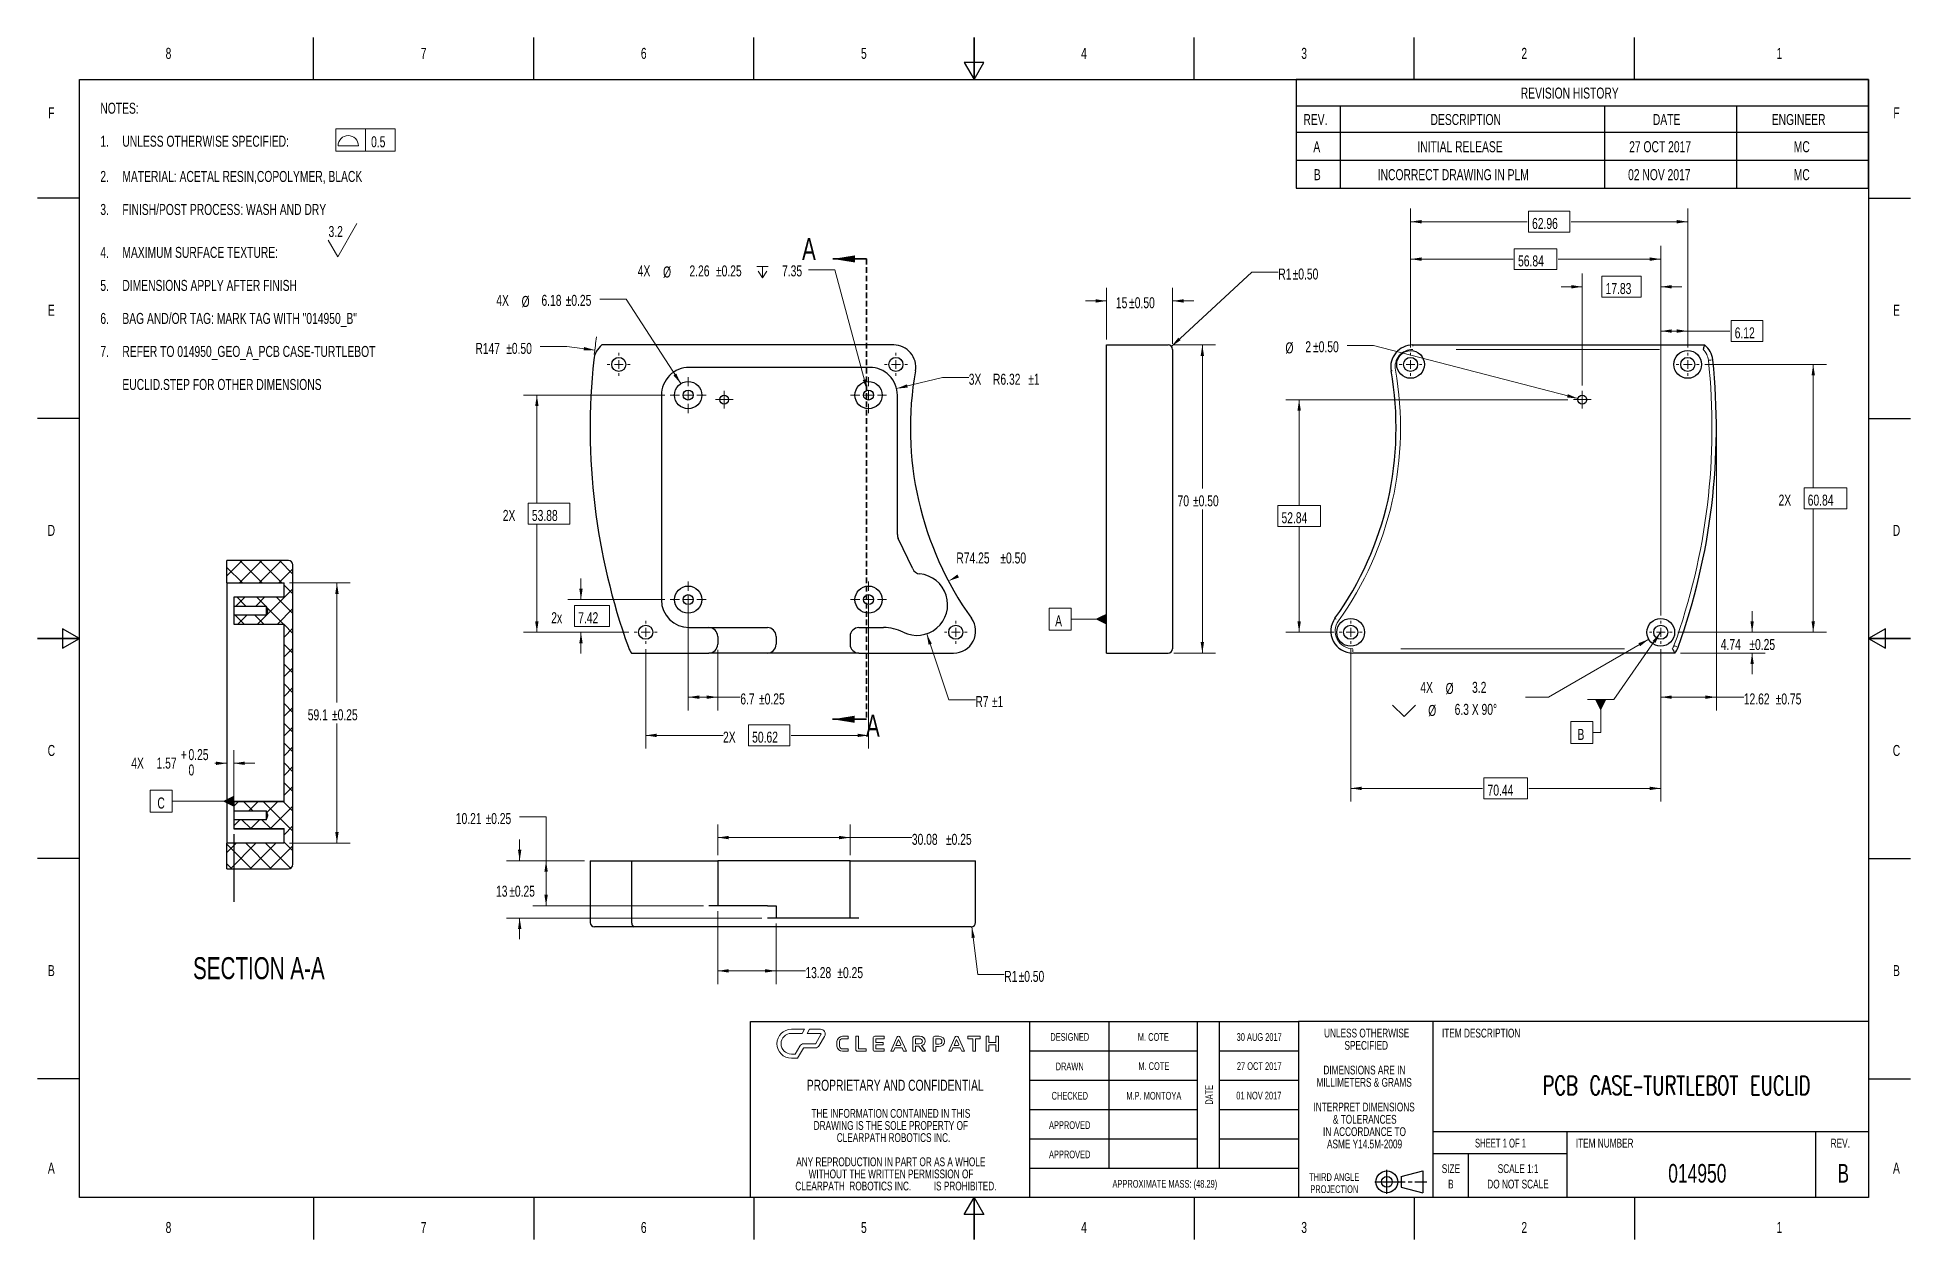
# Model space of a CAD drawing. Header units: millimetres. Extents: x -79 to 429, y -990 to 276.
# Drawn here: x 3.2 to 428.6, y 3.2 to 276.2 of the extents above; entities outside this region: 1.
import ezdxf

# ---------------------------------------------------------------- set-up
doc = ezdxf.new("R2010")
doc.units = ezdxf.units.MM
doc.linetypes.add('HIDDEN', pattern=[1.905, 1.27, -0.635])
doc.styles.add('SLDTEXTSTYLE0', font='TXT', dxfattribs={"width": 0.7})
doc.styles.add('SLDTEXTSTYLE1', font='TXT', dxfattribs={"width": 0.65})
doc.styles.add('SLDTEXTSTYLE2', font='TXT', dxfattribs={"width": 0.7, "bigfont": 'bigfont'})
doc.dimstyles.new('SLDDIMSTYLE0', dxfattribs={"dimtxt": 2.5, "dimasz": 2.5, "dimexe": 0, "dimexo": 0.0625, "dimtad": 0, "dimtih": 1, "dimtoh": 1, "dimrnd": 1e-09, "dimzin": 12, "dimdsep": 46, "dimtxsty": 'SLDTEXTSTYLE0', "dimsah": 1, "dimcen": 0, "dimadec": 0, "dimazin": 3, "dimtol": 1, "dimtp": 0.25, "dimtm": 0.25, "dimtfac": 1, "dimtofl": 0, "dimtmove": 0, "dimatfit": 3, "dimfxl": 1, "dimfrac": 2, "dimtolj": 1, "dimtzin": 0, "dimarcsym": 0})
doc.dimstyles.new('SLDDIMSTYLE1', dxfattribs={"dimtxt": 2.5, "dimasz": 2.5, "dimexe": 0, "dimexo": 0.0625, "dimgap": -0.625, "dimtad": 0, "dimtih": 1, "dimtoh": 1, "dimrnd": 1e-09, "dimzin": 12, "dimdsep": 46, "dimtxsty": 'SLDTEXTSTYLE0', "dimsah": 1, "dimcen": 0.09, "dimadec": 0, "dimazin": 3, "dimtfac": 1, "dimtmove": 0, "dimatfit": 0, "dimfxl": 1, "dimfrac": 2, "dimtolj": 1, "dimarcsym": 0})
doc.dimstyles.new('SLDDIMSTYLE10', dxfattribs={"dimtxt": 2.5, "dimasz": 2.5, "dimexe": 0, "dimexo": 0.0625, "dimtad": 0, "dimtih": 1, "dimtoh": 1, "dimrnd": 1e-09, "dimzin": 12, "dimdsep": 46, "dimtxsty": 'SLDTEXTSTYLE0', "dimsah": 1, "dimcen": 0.09, "dimadec": 0, "dimazin": 3, "dimtol": 1, "dimtp": 0.5, "dimtm": 0.5, "dimtfac": 1, "dimtofl": 0, "dimtmove": 0, "dimatfit": 3, "dimfxl": 1, "dimfrac": 2, "dimtolj": 1, "dimtzin": 0, "dimarcsym": 0})
doc.dimstyles.new('SLDDIMSTYLE11', dxfattribs={"dimtxt": 2.5, "dimasz": 2.5, "dimexe": 0, "dimexo": 0.0625, "dimtad": 0, "dimtih": 1, "dimtoh": 1, "dimdec": 1, "dimrnd": 1e-09, "dimzin": 12, "dimdsep": 46, "dimtxsty": 'SLDTEXTSTYLE0', "dimsah": 1, "dimcen": 0, "dimadec": 0, "dimazin": 3, "dimtfac": 1, "dimtofl": 0, "dimtmove": 0, "dimatfit": 3, "dimfxl": 1, "dimfrac": 2, "dimtolj": 1, "dimtzin": 12, "dimarcsym": 0})
doc.dimstyles.new('SLDDIMSTYLE12', dxfattribs={"dimtxt": 2.5, "dimasz": 2.5, "dimexe": 0, "dimexo": 0.0625, "dimtad": 0, "dimtih": 1, "dimtoh": 1, "dimrnd": 1e-09, "dimzin": 12, "dimdsep": 46, "dimtxsty": 'SLDTEXTSTYLE0', "dimsah": 1, "dimcen": 0.09, "dimadec": 0, "dimazin": 3, "dimtol": 1, "dimtp": 0.25, "dimtm": 0.25, "dimtfac": 1, "dimtmove": 0, "dimatfit": 0, "dimfxl": 1, "dimfrac": 2, "dimtolj": 1, "dimarcsym": 0})
doc.dimstyles.new('SLDDIMSTYLE13', dxfattribs={"dimtxt": 2.5, "dimasz": 2.5, "dimexe": 0, "dimexo": 0.0625, "dimtad": 0, "dimtih": 1, "dimtoh": 1, "dimrnd": 1e-09, "dimzin": 12, "dimdsep": 46, "dimtxsty": 'SLDTEXTSTYLE0', "dimsah": 1, "dimcen": 0, "dimadec": 0, "dimazin": 3, "dimtol": 1, "dimtp": 0.5, "dimtm": 0.5, "dimtfac": 1, "dimtofl": 0, "dimtmove": 0, "dimatfit": 3, "dimfxl": 1, "dimfrac": 2, "dimtolj": 1, "dimtzin": 0, "dimarcsym": 0})
doc.dimstyles.new('SLDDIMSTYLE14', dxfattribs={"dimtxt": 2.5, "dimasz": 2.5, "dimexe": 0, "dimexo": 0.0625, "dimtad": 0, "dimtih": 1, "dimtoh": 1, "dimrnd": 1e-09, "dimzin": 12, "dimdsep": 46, "dimtxsty": 'SLDTEXTSTYLE0', "dimsah": 1, "dimcen": 0.09, "dimadec": 0, "dimazin": 3, "dimtol": 1, "dimtp": 0.75, "dimtm": 0.75, "dimtfac": 1, "dimtofl": 0, "dimtmove": 0, "dimatfit": 3, "dimfxl": 1, "dimfrac": 2, "dimtolj": 1, "dimarcsym": 0})
doc.dimstyles.new('SLDDIMSTYLE15', dxfattribs={"dimtxt": 2.5, "dimasz": 2.5, "dimexe": 0, "dimexo": 0.0625, "dimtad": 0, "dimtih": 1, "dimtoh": 1, "dimrnd": 1e-09, "dimzin": 12, "dimdsep": 46, "dimtxsty": 'SLDTEXTSTYLE0', "dimsah": 1, "dimcen": 0.09, "dimadec": 0, "dimazin": 3, "dimtol": 1, "dimtp": 0.25, "dimtfac": 1, "dimtmove": 0, "dimatfit": 0, "dimfxl": 1, "dimfrac": 2, "dimtolj": 1, "dimarcsym": 0})
doc.dimstyles.new('SLDDIMSTYLE16', dxfattribs={"dimtxt": 0.18, "dimasz": 2.5, "dimexe": 0, "dimexo": 0.0625, "dimgap": 0, "dimtad": 0, "dimtih": 1, "dimtoh": 1, "dimdec": 0, "dimrnd": 1e-09, "dimzin": 0, "dimdsep": 46, "dimtxsty": 'Standard', "dimblk1": 'NONE', "dimblk2": 'NONE', "dimsah": 1, "dimcen": 0.09, "dimadec": 0, "dimazin": 0, "dimtfac": 2.5, "dimtdec": 0, "dimtofl": 0, "dimtmove": 0, "dimatfit": 3, "dimldrblk": 'NONE', "dimfxl": 1, "dimfrac": 2, "dimtolj": 1, "dimtzin": 0, "dimarcsym": 0})
doc.dimstyles.new('SLDDIMSTYLE2', dxfattribs={"dimtxt": 2.5, "dimasz": 2.5, "dimexe": 0, "dimexo": 0.0625, "dimgap": -0.625, "dimtad": 0, "dimtih": 1, "dimtoh": 1, "dimrnd": 1e-09, "dimzin": 12, "dimdsep": 46, "dimtxsty": 'SLDTEXTSTYLE0', "dimsah": 1, "dimcen": 0.09, "dimadec": 0, "dimazin": 3, "dimtfac": 1, "dimtofl": 0, "dimtmove": 0, "dimatfit": 3, "dimfxl": 1, "dimfrac": 2, "dimtolj": 1, "dimarcsym": 0})
doc.dimstyles.new('SLDDIMSTYLE3', dxfattribs={"dimtxt": 2.5, "dimasz": 2.5, "dimexe": 0, "dimexo": 0.0625, "dimtad": 0, "dimtih": 1, "dimtoh": 1, "dimrnd": 1e-09, "dimzin": 12, "dimdsep": 46, "dimtxsty": 'SLDTEXTSTYLE0', "dimsah": 1, "dimcen": 0, "dimsd2": 1, "dimadec": 0, "dimazin": 3, "dimtol": 1, "dimtp": 0.5, "dimtm": 0.5, "dimtfac": 1, "dimtofl": 0, "dimtmove": 0, "dimatfit": 3, "dimfxl": 1, "dimfrac": 2, "dimtolj": 1, "dimtzin": 0, "dimarcsym": 0})
doc.dimstyles.new('SLDDIMSTYLE4', dxfattribs={"dimtxt": 2.5, "dimasz": 2.5, "dimexe": 0, "dimexo": 0.0625, "dimtad": 0, "dimtih": 1, "dimtoh": 1, "dimrnd": 1e-09, "dimzin": 12, "dimdsep": 46, "dimtxsty": 'SLDTEXTSTYLE0', "dimsah": 1, "dimcen": 0, "dimadec": 0, "dimazin": 3, "dimtol": 1, "dimtp": 0.25, "dimtm": 0.25, "dimtfac": 1, "dimtofl": 0, "dimtmove": 0, "dimatfit": 3, "dimfxl": 1, "dimfrac": 2, "dimtolj": 1, "dimarcsym": 0})
doc.dimstyles.new('SLDDIMSTYLE5', dxfattribs={"dimtxt": 2.5, "dimasz": 2.5, "dimexe": 0, "dimexo": 0.0625, "dimtad": 0, "dimtih": 1, "dimtoh": 1, "dimrnd": 1e-09, "dimzin": 12, "dimdsep": 46, "dimtxsty": 'SLDTEXTSTYLE0', "dimsah": 1, "dimcen": 0.09, "dimadec": 0, "dimazin": 3, "dimtol": 1, "dimtp": 0.25, "dimtm": 0.25, "dimtfac": 1, "dimtofl": 0, "dimtmove": 0, "dimatfit": 3, "dimfxl": 1, "dimfrac": 2, "dimtolj": 1, "dimarcsym": 0})
doc.dimstyles.new('SLDDIMSTYLE6', dxfattribs={"dimtxt": 2.5, "dimasz": 2.5, "dimexe": 0, "dimexo": 0.0625, "dimtad": 0, "dimtih": 1, "dimtoh": 1, "dimrnd": 1e-09, "dimzin": 12, "dimdsep": 46, "dimtxsty": 'SLDTEXTSTYLE0', "dimsah": 1, "dimcen": 0, "dimadec": 0, "dimazin": 3, "dimtol": 1, "dimtp": 0.5, "dimtm": 0.5, "dimtfac": 1, "dimtofl": 0, "dimtmove": 0, "dimatfit": 3, "dimfxl": 1, "dimfrac": 2, "dimtolj": 1, "dimtzin": 0, "dimarcsym": 0})
doc.dimstyles.new('SLDDIMSTYLE7', dxfattribs={"dimtxt": 2.5, "dimasz": 2.5, "dimexe": 0, "dimexo": 0.0625, "dimtad": 0, "dimtih": 1, "dimtoh": 1, "dimrnd": 1e-09, "dimzin": 12, "dimdsep": 46, "dimtxsty": 'SLDTEXTSTYLE0', "dimsah": 1, "dimcen": 0, "dimadec": 0, "dimazin": 3, "dimtol": 1, "dimtp": 1, "dimtm": 1, "dimtfac": 1, "dimtofl": 0, "dimtmove": 0, "dimatfit": 3, "dimfxl": 1, "dimfrac": 2, "dimtolj": 1, "dimarcsym": 0})
doc.dimstyles.new('SLDDIMSTYLE9', dxfattribs={"dimtxt": 2.5, "dimasz": 2.5, "dimexe": 0, "dimexo": 0.0625, "dimtad": 0, "dimtih": 1, "dimtoh": 1, "dimrnd": 1e-09, "dimzin": 12, "dimdsep": 46, "dimtxsty": 'SLDTEXTSTYLE0', "dimsah": 1, "dimcen": 0.09, "dimadec": 0, "dimazin": 3, "dimtol": 1, "dimtp": 0.5, "dimtm": 0.5, "dimtfac": 1, "dimtmove": 0, "dimatfit": 0, "dimfxl": 1, "dimfrac": 2, "dimtolj": 1, "dimtzin": 0, "dimarcsym": 0})

msp = doc.modelspace()

# ---------------------------------------------------------------- texts
at = {"color": 7, "linetype": 'Continuous', "lineweight": 25, "char_height": 2.5, "attachment_point": 2, "style": 'SLDTEXTSTYLE0'}
for s, insert in [('8', (32.934, 273.863)), ('7', (90.884, 273.863)), ('6', (140.884, 273.863)), ('5', (190.884, 273.863)), ('4', (240.877, 273.863)), ('3', (290.884, 273.863)), ('2', (340.884, 273.863)), ('1', (398.85, 273.863)), ('F', (6.334, 260.363)), ('F', (425.434, 260.363)), ('E', (6.334, 215.513)), ('E', (425.434, 215.513)), ('D', (6.327, 165.513)), ('D', (425.427, 165.513)), ('C', (6.334, 115.513)), ('C', (425.434, 115.513)), ('B', (6.327, 65.513)), ('B', (425.427, 65.513)), ('A', (6.319, 20.663)), ('A', (425.419, 20.663)), ('8', (32.934, 7.163)), ('7', (90.884, 7.163)), ('6', (140.884, 7.163)), ('5', (190.884, 7.163)), ('4', (240.877, 7.163)), ('3', (290.884, 7.163)), ('2', (340.884, 7.163)), ('1', (398.85, 7.163))]:
    msp.add_mtext(s, dxfattribs=dict(at, insert=insert))
at = {"color": 7, "linetype": 'Continuous', "char_height": 5, "attachment_point": 1, "style": 'SLDTEXTSTYLE0'}
for insert in [(176.847, 230.666), (191.365, 122.406)]:
    msp.add_mtext('A', dxfattribs=dict(at, insert=insert))
at = {"color": 7, "linetype": 'Continuous', "lineweight": 0}
for s, insert, char_height, attachment_point, style in [('SECTION A-A', (53.463, 67.317), 5, 2, 'SLDTEXTSTYLE0'), ('ITEM DESCRIPTION', (322.2, 51.071), 2, 1, 'SLDTEXTSTYLE0'), ('DESIGNED', (237.655, 50.071), 1.75, 2, 'SLDTEXTSTYLE0'), ('M. COTE', (256.633, 50.063), 1.75, 2, 'SLDTEXTSTYLE0'), ('30 AUG 2017', (280.677, 50.05), 1.75, 2, 'SLDTEXTSTYLE0'), ('DRAWN', (237.633, 43.373), 1.75, 2, 'SLDTEXTSTYLE0'), ('M. COTE', (256.745, 43.448), 1.75, 2, 'SLDTEXTSTYLE0'), ('27 OCT 2017', (280.687, 43.448), 1.75, 2, 'SLDTEXTSTYLE0'), ('PCB CASE—TURTLEBOT EUCLID', (375.45, 40.308), 4.23333, 2, 'SLDTEXTSTYLE2'), ('CHECKED', (237.66, 36.706), 1.75, 2, 'SLDTEXTSTYLE0'), ('M.P. MONTOYA', (256.745, 36.706), 1.75, 2, 'SLDTEXTSTYLE0'), ('01 NOV 2017', (280.596, 36.752), 1.75, 2, 'SLDTEXTSTYLE0'), ('APPROVED', (237.638, 30.039), 1.75, 2, 'SLDTEXTSTYLE0'), ('SHEET 1 OF 1', (335.494, 26.085), 2, 2, 'SLDTEXTSTYLE1'), ('ITEM NUMBER', (352.6, 26.071), 2, 1, 'SLDTEXTSTYLE0'), ('REV.', (410.491, 26.071), 2, 1, 'SLDTEXTSTYLE0'), ('APPROVED', (237.638, 23.373), 1.75, 2, 'SLDTEXTSTYLE0'), ('014950', (380.197, 20.337), 4.2333, 2, 'SLDTEXTSTYLE0'), ('B', (413.345, 20.346), 4.233, 2, 'SLDTEXTSTYLE0'), ('APPROXIMATE MASS: (48.29)', (259.248, 16.709), 1.75, 2, 'SLDTEXTSTYLE0')]:
    msp.add_mtext(s, dxfattribs=dict(at, insert=insert, char_height=char_height, attachment_point=attachment_point, style=style))
at = {"color": 7, "linetype": 'Continuous', "lineweight": 25, "insert": (268.421, 36.055), "char_height": 1.75, "attachment_point": 2, "rotation": 90, "style": 'SLDTEXTSTYLE0'}
msp.add_mtext('DATE', dxfattribs=at)

# ---------------------------------------------------------------- blocks, each defined once
blk = doc.blocks.new('SW_SYMBOL_GTOL_SPROF')
at = {"color": 0, "linetype": 'Continuous', "lineweight": 18}
blk.add_line((0, 0), (2000, 0), dxfattribs=at)
blk.add_arc((1000, 0), 1000, 0, 180, dxfattribs=at)
blk = doc.blocks.new('SW_NOTE_0')
at = {"color": 0, "linetype": 'Continuous', "lineweight": 18}
for p, q in [((53.5, -2.75), (53.5, -7.75)), ((67, -2.75), (53.5, -2.75)), ((53.5, -2.75), (53.5, -7.75)), ((60.25, -2.75), (53.5, -2.75)), ((60.25, -2.75), (60.25, -7.75)), ((67, -2.75), (67, -7.75)), ((67, -2.75), (67, -7.75)), ((67, -2.75), (67, -7.75)), ((67, -2.75), (67, -7.75)), ((67, -2.75), (67, -7.75)), ((53.5, -7.75), (67, -7.75)), ((53.5, -7.75), (60.25, -7.75)), ((53.92, -31.75), (58.25, -24.25)), ((53.92, -31.75), (51.75, -28))]:
    blk.add_line(p, q, dxfattribs=at)
at = {"color": 0, "linetype": 'Continuous', "lineweight": 18, "xscale": 0.0023092105, "yscale": 0.0023092105, "zscale": 0.0023092105}
blk.add_blockref('SW_SYMBOL_GTOL_SPROF', (54, -6.55), dxfattribs=at)
at = {"color": 0, "linetype": 'Continuous', "lineweight": 18, "char_height": 2.5, "attachment_point": 1, "style": 'SLDTEXTSTYLE0'}
for s, insert in [('NOTES:', (0, 3.22)), ('UNLESS OTHERWISE SPECIFIED:', (5, -4.28)), ('1.', (0, -4.28)), ('0.5', (61.5, -4.4)), ('2.', (0, -12.28)), ('MATERIAL: ACETAL RESIN,COPOLYMER, BLACK', (5, -12.28)), ('3.', (0, -19.78)), ('FINISH/POST PROCESS: WASH AND DRY', (5, -19.78)), ('3.2', (51.83, -24.78)), ('4.', (0, -29.53)), ('MAXIMUM SURFACE TEXTURE:', (5, -29.53)), ('5.', (0, -37.03)), ('DIMENSIONS APPLY AFTER FINISH', (5, -37.03)), ('6.', (0, -44.53)), ('BAG AND/OR TAG: MARK TAG WITH "014950_B"', (5, -44.53)), ('7.', (0, -52.03)), ('REFER TO 014950_GEO_A_PCB CASE-TURTLEBOT', (5, -52.03)), ('EUCLID.STEP FOR OTHER DIMENSIONS', (5, -59.53))]:
    blk.add_mtext(s, dxfattribs=dict(at, insert=insert))
blk = doc.blocks.new('SW_NOTE_1')
at = {"color": 0, "linetype": 'Continuous', "lineweight": 0, "char_height": 2, "attachment_point": 2, "style": 'SLDTEXTSTYLE0'}
for s, insert in [('UNLESS OTHERWISE', (12.25, 2.58)), ('SPECIFIED', (12.15, -0.22)), ('DIMENSIONS ARE IN', (11.73, -5.82)), ('MILLIMETERS & GRAMS', (11.68, -8.62)), ('INTERPRET DIMENSIONS', (11.67, -14.22)), ('& TOLERANCES', (11.82, -17.02)), ('IN ACCORDANCE TO', (11.76, -19.82)), ('ASME Y14.5M-2009', (11.77, -22.62))]:
    blk.add_mtext(s, dxfattribs=dict(at, insert=insert))
blk = doc.blocks.new('SW_NOTE_2')
at = {"color": 0, "linetype": 'Continuous', "lineweight": 0, "char_height": 2, "attachment_point": 2, "style": 'SLDTEXTSTYLE0'}
for s, insert in [('SCALE 1:1', (5.59, 2.58)), ('DO NOT SCALE', (5.56, -0.92))]:
    blk.add_mtext(s, dxfattribs=dict(at, insert=insert))
blk = doc.blocks.new('SW_NOTE_3')
at = {"color": 0, "linetype": 'Continuous', "lineweight": 0, "attachment_point": 2, "style": 'SLDTEXTSTYLE0'}
for s, insert, char_height in [('PROPRIETARY AND CONFIDENTIAL', (25.98, 3.22), 2.5), ('THE INFORMATION CONTAINED IN THIS', (24.98, -3.42), 2), ('DRAWING IS THE SOLE PROPERTY OF', (24.98, -6.17), 2), ('CLEARPATH ROBOTICS INC.', (25.59, -8.92), 2), ('ANY REPRODUCTION IN PART OR AS A WHOLE', (24.97, -14.42), 2), ('CLEARPATH  ROBOTICS INC.', (16.44, -19.92), 2), ('WITHOUT THE WRITTEN PERMISSION OF', (25.02, -17.17), 2), ('IS PROHIBITED.', (41.85, -19.92), 2)]:
    blk.add_mtext(s, dxfattribs=dict(at, insert=insert, char_height=char_height))
blk = doc.blocks.new('SW_NOTE_4')
at = {"color": 0, "linetype": 'Continuous', "lineweight": 0, "char_height": 1.75, "attachment_point": 2, "style": 'SLDTEXTSTYLE0'}
for s, insert in [('THIRD ANGLE', (6.84, 2.26)), ('PROJECTION', (6.86, -0.49))]:
    blk.add_mtext(s, dxfattribs=dict(at, insert=insert))
blk = doc.blocks.new('SW_NOTE_5')
at = {"color": 0, "linetype": 'Continuous', "lineweight": 0, "char_height": 2, "attachment_point": 2, "style": 'SLDTEXTSTYLE0'}
for s, insert in [('SIZE', (2.53, 2.58)), ('B', (2.51, -0.92))]:
    blk.add_mtext(s, dxfattribs=dict(at, insert=insert))
blk = doc.blocks.new('SW_TABLEANNOTATION_0')
at = {"color": 0, "linetype": 'Continuous', "lineweight": 25}
for p, q in [((0, 0), (0, -24.7)), ((130, 0), (0, 0)), ((130, -24.7), (130, 0)), ((0, -6), (130, -6)), ((10, -6), (10, -12)), ((70, -6), (70, -12)), ((100, -6), (100, -12)), ((0, -12), (130, -12)), ((10, -12), (10, -24.7)), ((70, -12), (70, -24.7)), ((100, -12), (100, -24.7)), ((0, -18.35), (130, -18.35)), ((0, -24.7), (130, -24.7))]:
    blk.add_line(p, q, dxfattribs=at)
at = {"color": 0, "linetype": 'Continuous', "lineweight": 25, "char_height": 2.5, "attachment_point": 1, "style": 'SLDTEXTSTYLE0'}
for s, insert in [('REVISION HISTORY', (51, -1.86)), ('REV.', (1.62, -7.86)), ('DESCRIPTION', (30.5, -7.86)), ('DATE', (81, -7.86)), ('ENGINEER', (108, -7.86)), ('A', (3.88, -14.04)), ('INITIAL RELEASE', (27.5, -14.04)), ('27 OCT 2017', (75.62, -14.04)), ('MC', (113, -14.04)), ('B', (4, -20.39)), ('INCORRECT DRAWING IN PLM', (18.5, -20.39)), ('02 NOV 2017', (75.37, -20.39)), ('MC', (113, -20.39))]:
    blk.add_mtext(s, dxfattribs=dict(at, insert=insert))
blk = doc.blocks.new('SW_SYMBOL_HOLE_DEPTH')
at = {"color": 0, "linetype": 'Continuous', "lineweight": 18}
for p, q in [((0, 875), (800, 875)), ((100, 555), (400, 75)), ((400, 875), (400, 75)), ((700, 555), (400, 75))]:
    blk.add_line(p, q, dxfattribs=at)
blk = doc.blocks.new('_D')
at = {"color": 7, "linetype": 'Continuous', "lineweight": 18}
for p, q in [((184.31, 223.48), (178.31, 223.48)), ((191.65, 196.08), (184.31, 223.48))]:
    blk.add_line(p, q, dxfattribs=at)
blk.add_solid([(191.65, 196.08), (191.38, 198.6), (190.63, 198.4)], dxfattribs=at)
at = {"color": 7, "linetype": 'Continuous', "lineweight": 18, "xscale": 0.00325, "yscale": 0.00325, "zscale": 0.00325}
blk.add_blockref('SW_SYMBOL_HOLE_DEPTH', (166.54, 221.35), dxfattribs=at)
at = {"color": 7, "linetype": 'Continuous', "lineweight": 18, "char_height": 2.5, "attachment_point": 1, "style": 'SLDTEXTSTYLE0'}
for s, insert in [('4X', (139.52, 224.45)), ('%%c', (145.27, 224.2)), ('2.26', (151.27, 224.45)), ('±0.25', (157.29, 224.45)), ('7.35', (172.3, 224.45))]:
    blk.add_mtext(s, dxfattribs=dict(at, insert=insert))
blk = doc.blocks.new('_D_1')
at = {"color": 7, "linetype": 'Continuous', "lineweight": 18}
for p, q in [((126.63, 148.53), (126.63, 153.34)), ((145.64, 148.53), (123.63, 148.53)), ((125.16, 142.45), (125.16, 147.2)), ((125.16, 147.2), (133.1, 147.2)), ((133.1, 147.2), (133.1, 142.45)), ((137.48, 141.11), (123.63, 141.11)), ((133.1, 142.45), (125.16, 142.45)), ((126.63, 141.11), (126.63, 136.31))]:
    blk.add_line(p, q, dxfattribs=at)
for points in [[(126.63, 148.53), (127.01, 151.03), (126.25, 151.03)], [(126.63, 141.11), (126.25, 138.61), (127.01, 138.61)]]:
    blk.add_solid(points, dxfattribs=at)
at = {"color": 7, "linetype": 'Continuous', "lineweight": 18, "char_height": 2.5, "attachment_point": 1, "style": 'SLDTEXTSTYLE0'}
for s, insert in [('2x', (119.88, 145.67)), ('7.42', (126, 145.67))]:
    blk.add_mtext(s, dxfattribs=dict(at, insert=insert))
blk = doc.blocks.new('_D_2')
at = {"color": 7, "linetype": 'Continuous', "lineweight": 18}
for p, q in [((145.64, 194.99), (113.61, 194.99)), ((116.61, 194.99), (116.61, 170.43)), ((114.64, 165.68), (114.64, 170.43)), ((114.64, 170.43), (124.08, 170.43)), ((124.08, 170.43), (124.08, 165.68)), ((124.08, 165.68), (114.64, 165.68)), ((116.61, 141.11), (116.61, 165.68)), ((137.48, 141.11), (113.61, 141.11))]:
    blk.add_line(p, q, dxfattribs=at)
for points in [[(116.61, 194.99), (116.22, 192.49), (116.99, 192.49)], [(116.61, 141.11), (116.99, 143.61), (116.22, 143.61)]]:
    blk.add_solid(points, dxfattribs=at)
at = {"color": 7, "linetype": 'Continuous', "lineweight": 18, "char_height": 2.5, "attachment_point": 1, "style": 'SLDTEXTSTYLE0'}
for s, insert in [('2X', (108.86, 168.9)), ('53.88', (115.48, 168.9))]:
    blk.add_mtext(s, dxfattribs=dict(at, insert=insert))
blk = doc.blocks.new('_D_3')
at = {"color": 7, "linetype": 'Continuous', "lineweight": 18}
for p, q in [((191.94, 147.28), (191.94, 114.69)), ((141.33, 137.26), (141.33, 114.69)), ((164.67, 115.32), (164.67, 120.07)), ((164.67, 120.07), (174.1, 120.07)), ((174.1, 120.07), (174.1, 115.32)), ((141.33, 117.69), (158.89, 117.69)), ((174.1, 115.32), (164.67, 115.32)), ((191.94, 117.69), (174.39, 117.69))]:
    blk.add_line(p, q, dxfattribs=at)
for points in [[(141.33, 117.69), (143.83, 117.31), (143.83, 118.08)], [(191.94, 117.69), (189.44, 118.08), (189.44, 117.31)]]:
    blk.add_solid(points, dxfattribs=at)
at = {"color": 7, "linetype": 'Continuous', "lineweight": 18, "char_height": 2.5, "attachment_point": 1, "style": 'SLDTEXTSTYLE0'}
for s, insert in [('2X', (158.89, 118.54)), ('50.62', (165.51, 118.54))]:
    blk.add_mtext(s, dxfattribs=dict(at, insert=insert))
blk = doc.blocks.new('_D_4')
at = {"color": 7, "linetype": 'Continuous', "lineweight": 18}
blk.add_solid([(210.1, 152.74), (212.49, 153.57), (212.13, 154.25)], dxfattribs=at)
at = {"color": 7, "linetype": 'Continuous', "lineweight": 18, "char_height": 2.5, "attachment_point": 1, "style": 'SLDTEXTSTYLE0'}
for s, insert in [('R74.25', (211.89, 159.24)), ('±0.50', (221.89, 159.24))]:
    blk.add_mtext(s, dxfattribs=dict(at, insert=insert))
blk = doc.blocks.new('_D_5')
at = {"color": 7, "linetype": 'Continuous', "lineweight": 18}
for p, q in [((136.9, 216.78), (130.9, 216.78)), ((149.3, 197.59), (136.9, 216.78))]:
    blk.add_line(p, q, dxfattribs=at)
blk.add_solid([(149.3, 197.59), (148.27, 199.89), (147.62, 199.48)], dxfattribs=at)
at = {"color": 7, "linetype": 'Continuous', "lineweight": 18, "char_height": 2.5, "attachment_point": 1, "style": 'SLDTEXTSTYLE0'}
for s, insert in [('4X', (107.39, 217.76)), ('%%c', (113.14, 217.51)), ('6.18', (117.65, 217.76)), ('±0.25', (123.15, 217.76))]:
    blk.add_mtext(s, dxfattribs=dict(at, insert=insert))
blk = doc.blocks.new('_D_6')
at = {"color": 7, "linetype": 'Continuous', "lineweight": 18}
for p, q in [((150.98, 147.28), (150.98, 123.38)), ((157.68, 137.13), (157.68, 123.38)), ((150.98, 126.38), (157.68, 126.38)), ((157.68, 126.38), (162.82, 126.38))]:
    blk.add_line(p, q, dxfattribs=at)
for points in [[(150.98, 126.38), (153.48, 125.99), (153.48, 126.76)], [(157.68, 126.38), (155.18, 126.76), (155.18, 125.99)]]:
    blk.add_solid(points, dxfattribs=at)
at = {"color": 7, "linetype": 'Continuous', "lineweight": 18, "char_height": 2.5, "attachment_point": 1, "style": 'SLDTEXTSTYLE0'}
for s, insert in [('6.7', (162.82, 127.22)), ('±0.25', (167.07, 127.22))]:
    blk.add_mtext(s, dxfattribs=dict(at, insert=insert))
blk = doc.blocks.new('_D_7')
at = {"color": 7, "linetype": 'Continuous', "lineweight": 18}
for p, q in [((123.39, 206), (117.39, 206)), ((129.77, 205.22), (123.39, 206))]:
    blk.add_line(p, q, dxfattribs=at)
blk.add_arc((275.7, 187.52), 147, 171.9151, 173.4681, dxfattribs=at)
blk.add_solid([(129.77, 205.22), (127.34, 205.91), (127.24, 205.14)], dxfattribs=at)
at = {"color": 7, "linetype": 'Continuous', "lineweight": 18, "char_height": 2.5, "attachment_point": 1, "style": 'SLDTEXTSTYLE0'}
for s, insert in [('R147', (102.64, 206.85)), ('±0.50', (109.64, 206.85))]:
    blk.add_mtext(s, dxfattribs=dict(at, insert=insert))
blk = doc.blocks.new('_D_8')
at = {"color": 7, "linetype": 'Continuous', "lineweight": 18}
for p, q in [((205.15, 140.78), (210.21, 125.79)), ((210.21, 125.79), (216.21, 125.79))]:
    blk.add_line(p, q, dxfattribs=at)
blk.add_solid([(205.15, 140.78), (205.58, 138.29), (206.31, 138.53)], dxfattribs=at)
at = {"color": 7, "linetype": 'Continuous', "lineweight": 18, "char_height": 2.5, "attachment_point": 1, "style": 'SLDTEXTSTYLE0'}
for s, insert in [('R7', (216.21, 126.63)), ('±1', (219.96, 126.63))]:
    blk.add_mtext(s, dxfattribs=dict(at, insert=insert))
blk = doc.blocks.new('_D_9')
at = {"color": 7, "linetype": 'Continuous', "lineweight": 18}
for p, q in [((198.33, 196.47), (208.71, 199)), ((208.71, 199), (214.71, 199))]:
    blk.add_line(p, q, dxfattribs=at)
blk.add_solid([(198.33, 196.47), (200.85, 196.69), (200.67, 197.43)], dxfattribs=at)
at = {"color": 7, "linetype": 'Continuous', "lineweight": 18, "char_height": 2.5, "attachment_point": 1, "style": 'SLDTEXTSTYLE0'}
for s, insert in [('3X', (214.71, 199.84)), ('R6.32', (220.21, 199.84)), ('±1', (228.21, 199.84))]:
    blk.add_mtext(s, dxfattribs=dict(at, insert=insert))
blk = doc.blocks.new('SW_CENTERMARKSYMBOL_0')
at = {"color": 0, "linetype": 'Continuous', "lineweight": 0}
for p, q in [((-2, 0), (-2.6, 0)), ((0, 0), (-1, 0)), ((0, 2), (0, 2.6)), ((0, 0), (0, 1)), ((0, 0), (0, -1)), ((0, 0), (1, 0)), ((2, 0), (2.6, 0)), ((0, -2), (0, -2.6))]:
    blk.add_line(p, q, dxfattribs=at)
blk = doc.blocks.new('SW_CENTERMARKSYMBOL_1')
at = {"color": 0, "linetype": 'Continuous', "lineweight": 0}
for p, q in [((-2, 0), (-2.6, 0)), ((0, 0), (-1, 0)), ((0, 2), (0, 2.6)), ((0, 0), (0, 1)), ((0, 0), (0, -1)), ((0, 0), (1, 0)), ((2, 0), (2.6, 0)), ((0, -2), (0, -2.6))]:
    blk.add_line(p, q, dxfattribs=at)
blk = doc.blocks.new('SW_CENTERMARKSYMBOL_2')
at = {"color": 0, "linetype": 'Continuous', "lineweight": 0}
for p, q in [((-2, 0), (-2.6, 0)), ((0, 0), (-1, 0)), ((0, 2), (0, 2.6)), ((0, 0), (0, 1)), ((0, 0), (0, -1)), ((0, 0), (1, 0)), ((2, 0), (2.6, 0)), ((0, -2), (0, -2.6))]:
    blk.add_line(p, q, dxfattribs=at)
blk = doc.blocks.new('SW_CENTERMARKSYMBOL_3')
at = {"color": 0, "linetype": 'Continuous', "lineweight": 0}
for p, q in [((-2, 0), (-2.6, 0)), ((0, 0), (-1, 0)), ((0, 2), (0, 2.6)), ((0, 0), (0, 1)), ((0, 0), (0, -1)), ((0, 0), (1, 0)), ((2, 0), (2.6, 0)), ((0, -2), (0, -2.6))]:
    blk.add_line(p, q, dxfattribs=at)
blk = doc.blocks.new('SW_CENTERMARKSYMBOL_4')
at = {"color": 0, "linetype": 'Continuous', "lineweight": 0}
for p, q in [((-2, 0), (-4.0875, 0)), ((0, 0), (-1, 0)), ((0, 2), (0, 4.0875)), ((0, 0), (0, 1)), ((0, 0), (0, -1)), ((0, 0), (1, 0)), ((2, 0), (4.0875, 0)), ((0, -2), (0, -4.0875))]:
    blk.add_line(p, q, dxfattribs=at)
blk = doc.blocks.new('SW_CENTERMARKSYMBOL_5')
at = {"color": 0, "linetype": 'Continuous', "lineweight": 0}
for p, q in [((-2, 0), (-4.0875, 0)), ((0, 0), (-1, 0)), ((0, 2), (0, 4.0875)), ((0, 0), (0, 1)), ((0, 0), (0, -1)), ((0, 0), (1, 0)), ((2, 0), (4.0875, 0)), ((0, -2), (0, -4.0875))]:
    blk.add_line(p, q, dxfattribs=at)
blk = doc.blocks.new('SW_CENTERMARKSYMBOL_6')
at = {"color": 0, "linetype": 'Continuous', "lineweight": 0}
for p, q in [((-2, 0), (-4.0875, 0)), ((0, 0), (-1, 0)), ((0, 2), (0, 4.0875)), ((0, 0), (0, 1)), ((0, 0), (0, -1)), ((0, 0), (1, 0)), ((2, 0), (4.0875, 0)), ((0, -2), (0, -4.0875))]:
    blk.add_line(p, q, dxfattribs=at)
blk = doc.blocks.new('SW_CENTERMARKSYMBOL_7')
at = {"color": 0, "linetype": 'Continuous', "lineweight": 0}
for p, q in [((-2, 0), (-4.0875, 0)), ((0, 0), (-1, 0)), ((0, 2), (0, 4.0875)), ((0, 0), (0, 1)), ((0, 0), (0, -1)), ((0, 0), (1, 0)), ((2, 0), (4.0875, 0)), ((0, -2), (0, -4.0875))]:
    blk.add_line(p, q, dxfattribs=at)
blk = doc.blocks.new('SW_CENTERMARKSYMBOL_8')
at = {"color": 0, "linetype": 'Continuous', "lineweight": 0}
for p, q in [((-1, 0), (-2, 0)), ((0, 0), (-1, 0)), ((0, 1), (0, 2)), ((0, 0), (0, 1)), ((0, 0), (0, -1)), ((0, 0), (1, 0)), ((1, 0), (2, 0)), ((0, -1), (0, -2))]:
    blk.add_line(p, q, dxfattribs=at)
blk = doc.blocks.new('_D_10')
at = {"color": 7, "linetype": 'Continuous', "lineweight": 18}
for p, q in [((246.01, 207.63), (246.01, 219.38)), ((261.01, 206.63), (261.01, 219.38)), ((246.01, 216.38), (241.2, 216.38)), ((261.01, 216.38), (265.81, 216.38))]:
    blk.add_line(p, q, dxfattribs=at)
for points in [[(246.01, 216.38), (243.51, 216.76), (243.51, 215.99)], [(261.01, 216.38), (263.51, 215.99), (263.51, 216.76)]]:
    blk.add_solid(points, dxfattribs=at)
at = {"color": 7, "linetype": 'Continuous', "lineweight": 18, "char_height": 2.5, "attachment_point": 1, "style": 'SLDTEXTSTYLE0'}
for s, insert in [('15', (248.13, 217.22)), ('±0.50', (251.13, 217.22))]:
    blk.add_mtext(s, dxfattribs=dict(at, insert=insert))
blk = doc.blocks.new('_D_11')
at = {"color": 7, "linetype": 'Continuous', "lineweight": 18}
for p, q in [((261.26, 206.38), (270.77, 206.38)), ((267.77, 206.38), (267.77, 173.75)), ((267.77, 136.38), (267.77, 169)), ((261.26, 136.38), (270.77, 136.38))]:
    blk.add_line(p, q, dxfattribs=at)
for points in [[(267.77, 206.38), (267.38, 203.88), (268.15, 203.88)], [(267.77, 136.38), (268.15, 138.88), (267.38, 138.88)]]:
    blk.add_solid(points, dxfattribs=at)
at = {"color": 7, "linetype": 'Continuous', "lineweight": 18, "char_height": 2.5, "attachment_point": 1, "style": 'SLDTEXTSTYLE0'}
for s, insert in [('70', (262.14, 172.22)), ('±0.50', (265.64, 172.22))]:
    blk.add_mtext(s, dxfattribs=dict(at, insert=insert))
blk = doc.blocks.new('_D_12')
at = {"color": 7, "linetype": 'Continuous', "lineweight": 18}
for p, q in [((260.74, 206.05), (279.02, 222.9)), ((279.02, 222.9), (285.02, 222.9))]:
    blk.add_line(p, q, dxfattribs=at)
blk.add_solid([(260.74, 206.05), (262.84, 207.47), (262.32, 208.03)], dxfattribs=at)
at = {"color": 7, "linetype": 'Continuous', "lineweight": 18, "char_height": 2.5, "attachment_point": 1, "style": 'SLDTEXTSTYLE0'}
for s, insert in [('R1', (285.02, 223.74)), ('±0.50', (288.27, 223.74))]:
    blk.add_mtext(s, dxfattribs=dict(at, insert=insert))
blk = doc.blocks.new('SW_DATUMTAG_0')
at = {"color": 0, "linetype": 'Continuous', "lineweight": 18}
for p, q in [((-1.38, -0.12), (-1.38, 4.88)), ((-1.38, 4.88), (3.62, 4.88)), ((3.62, 4.88), (3.62, -0.12)), ((11.68, 2.38), (3.62, 2.38)), ((3.62, -0.12), (-1.38, -0.12))]:
    blk.add_line(p, q, dxfattribs=at)
blk.add_solid([(11.68, 1.13), (11.68, 3.62), (9.18, 2.38)], dxfattribs=at)
at = {"color": 0, "linetype": 'Continuous', "lineweight": 18, "insert": (0, 3.22), "char_height": 2.5, "attachment_point": 1, "style": 'SLDTEXTSTYLE0'}
blk.add_mtext('A', dxfattribs=at)
blk = doc.blocks.new('SW_SYMBOL_HOLE_SINK')
at = {"color": 0, "linetype": 'Continuous', "lineweight": 18}
for p, q in [((0, 875), (800, 75)), ((800, 75), (1600, 875))]:
    blk.add_line(p, q, dxfattribs=at)
blk = doc.blocks.new('_D_13')
at = {"color": 7, "linetype": 'Continuous', "lineweight": 18}
for p, q in [((369.17, 139.54), (346.38, 126.38)), ((346.38, 126.38), (341.17, 126.38))]:
    blk.add_line(p, q, dxfattribs=at)
blk.add_solid([(369.17, 139.54), (366.81, 138.62), (367.2, 137.95)], dxfattribs=at)
at = {"color": 7, "linetype": 'Continuous', "lineweight": 18, "xscale": 0.00325, "yscale": 0.00325, "zscale": 0.00325}
blk.add_blockref('SW_SYMBOL_HOLE_SINK', (310.99, 121.75), dxfattribs=at)
at = {"color": 7, "linetype": 'Continuous', "lineweight": 18, "char_height": 2.5, "attachment_point": 1, "style": 'SLDTEXTSTYLE0'}
for s, insert in [('4X', (317.28, 129.85)), ('%%c', (323.03, 129.6)), ('3.2', (329.03, 129.85)), ('%%c', (319.07, 124.6)), ('6.3 X 90°', (325.07, 124.85))]:
    blk.add_mtext(s, dxfattribs=dict(at, insert=insert))
blk = doc.blocks.new('_D_14')
at = {"color": 7, "linetype": 'Continuous', "lineweight": 18}
for p, q in [((381.87, 201.96), (409.52, 201.96)), ((406.52, 201.96), (406.52, 173.91)), ((404.43, 169.16), (404.43, 173.91)), ((404.43, 173.91), (414.12, 173.91)), ((414.12, 173.91), (414.12, 169.16)), ((414.12, 169.16), (404.43, 169.16)), ((406.52, 141.11), (406.52, 169.16)), ((375.75, 141.11), (409.52, 141.11))]:
    blk.add_line(p, q, dxfattribs=at)
for points in [[(406.52, 201.96), (406.14, 199.46), (406.91, 199.46)], [(406.52, 141.11), (406.91, 143.61), (406.14, 143.61)]]:
    blk.add_solid(points, dxfattribs=at)
at = {"color": 7, "linetype": 'Continuous', "lineweight": 18, "char_height": 2.5, "attachment_point": 1, "style": 'SLDTEXTSTYLE0'}
for s, insert in [('2X', (398.65, 172.38)), ('60.84', (405.27, 172.38))]:
    blk.add_mtext(s, dxfattribs=dict(at, insert=insert))
blk = doc.blocks.new('_D_15')
at = {"color": 7, "linetype": 'Continuous', "lineweight": 18}
for p, q in [((315.06, 205.81), (315.06, 237.38)), ((315.06, 234.38), (341.54, 234.38)), ((341.82, 232), (341.82, 236.75)), ((341.82, 236.75), (351.26, 236.75)), ((351.26, 236.75), (351.26, 232)), ((378.02, 234.38), (351.54, 234.38)), ((378.02, 205.81), (378.02, 237.38)), ((351.26, 232), (341.82, 232))]:
    blk.add_line(p, q, dxfattribs=at)
for points in [[(315.06, 234.38), (317.56, 233.99), (317.56, 234.76)], [(378.02, 234.38), (375.52, 234.76), (375.52, 233.99)]]:
    blk.add_solid(points, dxfattribs=at)
at = {"color": 7, "linetype": 'Continuous', "lineweight": 18, "insert": (342.66, 235.22), "char_height": 2.5, "attachment_point": 1, "style": 'SLDTEXTSTYLE0'}
blk.add_mtext('62.96', dxfattribs=at)
blk = doc.blocks.new('_D_16')
at = {"color": 7, "linetype": 'Continuous', "lineweight": 18}
for p, q in [((371.9, 144.96), (371.9, 212.53)), ((371.9, 209.53), (378.02, 209.53)), ((378.02, 205.81), (378.02, 212.53)), ((378.02, 209.53), (387.57, 209.53)), ((387.85, 207.16), (387.85, 211.91)), ((387.85, 211.91), (395.04, 211.91)), ((395.04, 211.91), (395.04, 207.16)), ((395.04, 207.16), (387.85, 207.16))]:
    blk.add_line(p, q, dxfattribs=at)
for points in [[(371.9, 209.53), (374.4, 209.15), (374.4, 209.92)], [(378.02, 209.53), (375.52, 209.92), (375.52, 209.15)]]:
    blk.add_solid(points, dxfattribs=at)
at = {"color": 7, "linetype": 'Continuous', "lineweight": 18, "insert": (388.69, 210.38), "char_height": 2.5, "attachment_point": 1, "style": 'SLDTEXTSTYLE0'}
blk.add_mtext('6.12', dxfattribs=at)
blk = doc.blocks.new('_D_17')
at = {"color": 7, "linetype": 'Continuous', "lineweight": 18}
for p, q in [((315.06, 205.81), (315.06, 228.87)), ((315.06, 225.87), (338.35, 225.87)), ((338.63, 223.5), (338.63, 228.25)), ((338.63, 228.25), (348.32, 228.25)), ((348.32, 228.25), (348.32, 223.5)), ((371.9, 225.87), (348.6, 225.87)), ((371.9, 144.96), (371.9, 228.87)), ((348.32, 223.5), (338.63, 223.5))]:
    blk.add_line(p, q, dxfattribs=at)
for points in [[(315.06, 225.87), (317.56, 225.49), (317.56, 226.26)], [(371.9, 225.87), (369.4, 226.26), (369.4, 225.49)]]:
    blk.add_solid(points, dxfattribs=at)
at = {"color": 7, "linetype": 'Continuous', "lineweight": 18, "insert": (339.48, 226.72), "char_height": 2.5, "attachment_point": 1, "style": 'SLDTEXTSTYLE0'}
blk.add_mtext('56.84', dxfattribs=at)
blk = doc.blocks.new('_D_18')
at = {"color": 7, "linetype": 'Continuous', "lineweight": 18}
for p, q in [((301.46, 137.26), (301.46, 102.66)), ((371.9, 137.26), (371.9, 102.66)), ((331.71, 103.28), (331.71, 108.03)), ((331.71, 108.03), (341.65, 108.03)), ((341.65, 108.03), (341.65, 103.28)), ((301.46, 105.66), (331.43, 105.66)), ((341.65, 103.28), (331.71, 103.28)), ((371.9, 105.66), (341.93, 105.66))]:
    blk.add_line(p, q, dxfattribs=at)
for points in [[(301.46, 105.66), (303.96, 105.27), (303.96, 106.04)], [(371.9, 105.66), (369.4, 106.04), (369.4, 105.27)]]:
    blk.add_solid(points, dxfattribs=at)
at = {"color": 7, "linetype": 'Continuous', "lineweight": 18, "insert": (332.55, 106.5), "char_height": 2.5, "attachment_point": 1, "style": 'SLDTEXTSTYLE0'}
blk.add_mtext('70.44', dxfattribs=at)
blk = doc.blocks.new('_D_19')
at = {"color": 7, "linetype": 'Continuous', "lineweight": 18}
for p, q in [((392.64, 141.11), (392.64, 145.92)), ((375.75, 141.11), (395.64, 141.11)), ((376.34, 136.38), (395.64, 136.38)), ((392.64, 136.38), (392.64, 131.57))]:
    blk.add_line(p, q, dxfattribs=at)
for points in [[(392.64, 141.11), (393.03, 143.61), (392.26, 143.61)], [(392.64, 136.38), (392.26, 133.88), (393.03, 133.88)]]:
    blk.add_solid(points, dxfattribs=at)
at = {"color": 7, "linetype": 'Continuous', "lineweight": 18, "char_height": 2.5, "attachment_point": 1, "style": 'SLDTEXTSTYLE0'}
for s, insert in [('4.74', (385.52, 139.59)), ('±0.25', (392.02, 139.59))]:
    blk.add_mtext(s, dxfattribs=dict(at, insert=insert))
blk = doc.blocks.new('_D_20')
at = {"color": 7, "linetype": 'Continuous', "lineweight": 18}
for p, q in [((306.66, 206.25), (300.66, 206.25)), ((353.1, 194.2), (306.66, 206.25))]:
    blk.add_line(p, q, dxfattribs=at)
blk.add_solid([(353.1, 194.2), (350.77, 195.2), (350.58, 194.46)], dxfattribs=at)
at = {"color": 7, "linetype": 'Continuous', "lineweight": 18, "char_height": 2.5, "attachment_point": 1, "style": 'SLDTEXTSTYLE0'}
for s, insert in [('%%c', (286.64, 206.97)), ('2', (291.16, 207.22)), ('±0.50', (292.91, 207.22))]:
    blk.add_mtext(s, dxfattribs=dict(at, insert=insert))
blk = doc.blocks.new('_D_21')
at = {"color": 7, "linetype": 'Continuous', "lineweight": 18}
for p, q in [((384.52, 186.27), (384.52, 123.38)), ((371.9, 137.26), (371.9, 123.38)), ((371.9, 126.38), (384.52, 126.38)), ((384.52, 126.38), (390.75, 126.38))]:
    blk.add_line(p, q, dxfattribs=at)
for points in [[(371.9, 126.38), (374.4, 125.99), (374.4, 126.76)], [(384.52, 126.38), (382.02, 126.76), (382.02, 125.99)]]:
    blk.add_solid(points, dxfattribs=at)
at = {"color": 7, "linetype": 'Continuous', "lineweight": 18, "char_height": 2.5, "attachment_point": 1, "style": 'SLDTEXTSTYLE0'}
for s, insert in [('12.62', (390.75, 127.22)), ('±0.75', (398, 127.22))]:
    blk.add_mtext(s, dxfattribs=dict(at, insert=insert))
blk = doc.blocks.new('_D_22')
at = {"color": 7, "linetype": 'Continuous', "lineweight": 18}
for p, q in [((350.81, 193.95), (286.75, 193.95)), ((289.75, 193.95), (289.75, 169.91)), ((284.91, 165.16), (284.91, 169.91)), ((284.91, 169.91), (294.59, 169.91)), ((294.59, 169.91), (294.59, 165.16)), ((294.59, 165.16), (284.91, 165.16)), ((289.75, 141.11), (289.75, 165.16)), ((297.61, 141.11), (286.75, 141.11))]:
    blk.add_line(p, q, dxfattribs=at)
for points in [[(289.75, 193.95), (289.37, 191.45), (290.14, 191.45)], [(289.75, 141.11), (290.14, 143.61), (289.37, 143.61)]]:
    blk.add_solid(points, dxfattribs=at)
at = {"color": 7, "linetype": 'Continuous', "lineweight": 18, "insert": (285.75, 168.38), "char_height": 2.5, "attachment_point": 1, "style": 'SLDTEXTSTYLE0'}
blk.add_mtext('52.84', dxfattribs=at)
blk = doc.blocks.new('_D_23')
at = {"color": 7, "linetype": 'Continuous', "lineweight": 18}
for p, q in [((354.06, 197.2), (354.06, 222.59)), ((358.51, 217.22), (358.51, 221.97)), ((358.51, 221.97), (367.45, 221.97)), ((367.45, 221.97), (367.45, 217.22)), ((371.9, 144.96), (371.9, 222.59)), ((354.06, 219.59), (349.26, 219.59)), ((367.45, 217.22), (358.51, 217.22)), ((371.9, 219.59), (376.71, 219.59))]:
    blk.add_line(p, q, dxfattribs=at)
for points in [[(354.06, 219.59), (351.56, 219.98), (351.56, 219.21)], [(371.9, 219.59), (374.4, 219.21), (374.4, 219.98)]]:
    blk.add_solid(points, dxfattribs=at)
at = {"color": 7, "linetype": 'Continuous', "lineweight": 18, "insert": (359.36, 220.44), "char_height": 2.5, "attachment_point": 1, "style": 'SLDTEXTSTYLE0'}
blk.add_mtext('17.83', dxfattribs=at)
blk = doc.blocks.new('SW_CENTERMARKSYMBOL_9')
at = {"color": 0, "linetype": 'Continuous', "lineweight": 0}
for p, q in [((-2, 0), (-2.6, 0)), ((0, 0), (-1, 0)), ((0, 2), (0, 2.6)), ((0, 0), (0, 1)), ((0, 0), (0, -1)), ((0, 0), (1, 0)), ((2, 0), (2.6, 0)), ((0, -2), (0, -2.6))]:
    blk.add_line(p, q, dxfattribs=at)
blk = doc.blocks.new('SW_CENTERMARKSYMBOL_10')
at = {"color": 0, "linetype": 'Continuous', "lineweight": 0}
for p, q in [((-2, 0), (-2.6, 0)), ((0, 0), (-1, 0)), ((0, 2), (0, 2.6)), ((0, 0), (0, 1)), ((0, 0), (0, -1)), ((0, 0), (1, 0)), ((2, 0), (2.6, 0)), ((0, -2), (0, -2.6))]:
    blk.add_line(p, q, dxfattribs=at)
blk = doc.blocks.new('SW_CENTERMARKSYMBOL_11')
at = {"color": 0, "linetype": 'Continuous', "lineweight": 0}
for p, q in [((-2, 0), (-2.6, 0)), ((0, 0), (-1, 0)), ((0, 2), (0, 2.6)), ((0, 0), (0, 1)), ((0, 0), (0, -1)), ((0, 0), (1, 0)), ((2, 0), (2.6, 0)), ((0, -2), (0, -2.6))]:
    blk.add_line(p, q, dxfattribs=at)
blk = doc.blocks.new('SW_CENTERMARKSYMBOL_12')
at = {"color": 0, "linetype": 'Continuous', "lineweight": 0}
for p, q in [((-2, 0), (-2.6, 0)), ((0, 0), (-1, 0)), ((0, 2), (0, 2.6)), ((0, 0), (0, 1)), ((0, 0), (0, -1)), ((0, 0), (1, 0)), ((2, 0), (2.6, 0)), ((0, -2), (0, -2.6))]:
    blk.add_line(p, q, dxfattribs=at)
blk = doc.blocks.new('SW_CENTERMARKSYMBOL_13')
at = {"color": 0, "linetype": 'Continuous', "lineweight": 0}
for p, q in [((-1, 0), (-2, 0)), ((0, 0), (-1, 0)), ((0, 1), (0, 2)), ((0, 0), (0, 1)), ((0, 0), (0, -1)), ((0, 0), (1, 0)), ((1, 0), (2, 0)), ((0, -1), (0, -2))]:
    blk.add_line(p, q, dxfattribs=at)
blk = doc.blocks.new('SW_DATUMTAG_2')
at = {"color": 0, "linetype": 'Continuous', "lineweight": 18}
for p, q in [((18.81, 25.02), (8.28, 9.88)), ((8.28, 9.88), (2.28, 9.88)), ((5.28, 9.88), (5.28, 2.38)), ((-1.5, -0.12), (-1.5, 4.88)), ((-1.5, 4.88), (3.5, 4.88)), ((3.5, 4.88), (3.5, -0.12)), ((5.28, 2.38), (3.5, 2.38)), ((3.5, -0.12), (-1.5, -0.12))]:
    blk.add_line(p, q, dxfattribs=at)
for points in [[(18.81, 25.02), (17.06, 23.18), (17.69, 22.74)], [(6.53, 9.88), (4.03, 9.88), (5.28, 7.38)]]:
    blk.add_solid(points, dxfattribs=at)
at = {"color": 0, "linetype": 'Continuous', "lineweight": 18, "insert": (0, 3.22), "char_height": 2.5, "attachment_point": 1, "style": 'SLDTEXTSTYLE0'}
blk.add_mtext('B', dxfattribs=at)
blk = doc.blocks.new('_D_24')
at = {"color": 7, "linetype": 'Continuous', "lineweight": 18}
for p, q in [((46.2, 111.35), (43.48, 111.35)), ((47.77, 103.86), (47.77, 114.35)), ((47.77, 111.35), (52.58, 111.35))]:
    blk.add_line(p, q, dxfattribs=at)
for points in [[(46.2, 111.35), (43.7, 111.74), (43.7, 110.97)], [(47.77, 111.35), (50.27, 110.97), (50.27, 111.74)]]:
    blk.add_solid(points, dxfattribs=at)
at = {"color": 7, "linetype": 'Continuous', "lineweight": 18, "char_height": 2.5, "attachment_point": 1, "style": 'SLDTEXTSTYLE0'}
for s, insert in [('4X', (24.48, 112.64)), ('1.57', (30.23, 112.64)), ('+', (35.73, 114.58)), ('0.25', (37.48, 114.58)), ('0', (37.48, 111.08))]:
    blk.add_mtext(s, dxfattribs=dict(at, insert=insert))
blk = doc.blocks.new('_D_25')
at = {"color": 7, "linetype": 'Continuous', "lineweight": 18}
for p, q in [((60.45, 152.32), (74.2, 152.32)), ((71.2, 152.32), (71.2, 125.14)), ((71.2, 93.22), (71.2, 120.39)), ((60.45, 93.22), (74.2, 93.22))]:
    blk.add_line(p, q, dxfattribs=at)
for points in [[(71.2, 152.32), (70.81, 149.82), (71.58, 149.82)], [(71.2, 93.22), (71.58, 95.72), (70.81, 95.72)]]:
    blk.add_solid(points, dxfattribs=at)
at = {"color": 7, "linetype": 'Continuous', "lineweight": 18, "char_height": 2.5, "attachment_point": 1, "style": 'SLDTEXTSTYLE0'}
for s, insert in [('59.1', (64.57, 123.62)), ('±0.25', (70.07, 123.62))]:
    blk.add_mtext(s, dxfattribs=dict(at, insert=insert))
blk = doc.blocks.new('_NONE')
blk = doc.blocks.new('SW_DATUMTAG_3')
at = {"color": 0, "linetype": 'Continuous', "lineweight": 18}
for p, q in [((-1.62, -0.12), (-1.62, 4.88)), ((-1.62, 4.88), (3.38, 4.88)), ((3.38, 4.88), (3.38, -0.12)), ((17.36, -0.56), (17.36, 6.63)), ((17.36, 2.38), (3.38, 2.38)), ((3.38, -0.12), (-1.62, -0.12))]:
    blk.add_line(p, q, dxfattribs=at)
blk.add_solid([(17.36, 1.13), (17.36, 3.63), (14.86, 2.38)], dxfattribs=at)
at = {"color": 0, "linetype": 'Continuous', "lineweight": 18, "insert": (0, 3.22), "char_height": 2.5, "attachment_point": 1, "style": 'SLDTEXTSTYLE0'}
blk.add_mtext('C', dxfattribs=at)
blk = doc.blocks.new('_D_26')
at = {"color": 7, "linetype": 'Continuous', "lineweight": 18}
for p, q in [((112.7, 89.2), (112.7, 94.01)), ((127.45, 89.2), (109.7, 89.2)), ((167.71, 76.2), (109.7, 76.2)), ((112.7, 76.2), (112.7, 71.39))]:
    blk.add_line(p, q, dxfattribs=at)
for points in [[(112.7, 89.2), (113.09, 91.7), (112.32, 91.7)], [(112.7, 76.2), (112.32, 73.7), (113.09, 73.7)]]:
    blk.add_solid(points, dxfattribs=at)
at = {"color": 7, "linetype": 'Continuous', "lineweight": 18, "char_height": 2.5, "attachment_point": 1, "style": 'SLDTEXTSTYLE0'}
for s, insert in [('13', (107.33, 83.55)), ('±0.25', (110.33, 83.55))]:
    blk.add_mtext(s, dxfattribs=dict(at, insert=insert))
blk = doc.blocks.new('_D_27')
at = {"color": 7, "linetype": 'Continuous', "lineweight": 18}
for p, q in [((157.68, 90.45), (157.68, 97.48)), ((157.68, 94.48), (187.76, 94.48)), ((187.76, 90.45), (187.76, 97.48)), ((187.76, 94.48), (201.78, 94.48))]:
    blk.add_line(p, q, dxfattribs=at)
for points in [[(157.68, 94.48), (160.18, 94.1), (160.18, 94.87)], [(187.76, 94.48), (185.26, 94.87), (185.26, 94.1)]]:
    blk.add_solid(points, dxfattribs=at)
at = {"color": 7, "linetype": 'Continuous', "lineweight": 18, "char_height": 2.5, "attachment_point": 1, "style": 'SLDTEXTSTYLE0'}
for s, insert in [('30.08', (201.78, 95.33)), ('±0.25', (209.53, 95.33))]:
    blk.add_mtext(s, dxfattribs=dict(at, insert=insert))
blk = doc.blocks.new('_D_28')
at = {"color": 7, "linetype": 'Continuous', "lineweight": 18}
for p, q in [((215.4, 74.21), (216.77, 63.35)), ((216.77, 63.35), (222.77, 63.35))]:
    blk.add_line(p, q, dxfattribs=at)
blk.add_solid([(215.4, 74.21), (215.33, 71.68), (216.09, 71.78)], dxfattribs=at)
at = {"color": 7, "linetype": 'Continuous', "lineweight": 18, "char_height": 2.5, "attachment_point": 1, "style": 'SLDTEXTSTYLE0'}
for s, insert in [('R1', (222.77, 64.2)), ('±0.50', (226.02, 64.2))]:
    blk.add_mtext(s, dxfattribs=dict(at, insert=insert))
blk = doc.blocks.new('_D_29')
at = {"color": 7, "linetype": 'Continuous', "lineweight": 18}
for p, q in [((112.7, 99.2), (118.7, 99.2)), ((118.7, 99.2), (118.7, 89.2)), ((127.45, 89.2), (115.7, 89.2)), ((118.7, 89.2), (118.7, 78.99)), ((154.43, 78.99), (115.7, 78.99))]:
    blk.add_line(p, q, dxfattribs=at)
for points in [[(118.7, 89.2), (118.32, 86.7), (119.09, 86.7)], [(118.7, 78.99), (119.09, 81.49), (118.32, 81.49)]]:
    blk.add_solid(points, dxfattribs=at)
at = {"color": 7, "linetype": 'Continuous', "lineweight": 18, "char_height": 2.5, "attachment_point": 1, "style": 'SLDTEXTSTYLE0'}
for s, insert in [('10.21', (98.2, 100.05)), ('±0.25', (104.95, 100.05))]:
    blk.add_mtext(s, dxfattribs=dict(at, insert=insert))
blk = doc.blocks.new('_D_30')
at = {"color": 7, "linetype": 'Continuous', "lineweight": 18}
for p, q in [((157.68, 77.74), (157.68, 61.2)), ((170.96, 74.95), (170.96, 61.2)), ((157.68, 64.2), (170.96, 64.2)), ((170.96, 64.2), (177.61, 64.2))]:
    blk.add_line(p, q, dxfattribs=at)
for points in [[(157.68, 64.2), (160.18, 63.82), (160.18, 64.59)], [(170.96, 64.2), (168.46, 64.59), (168.46, 63.82)]]:
    blk.add_solid(points, dxfattribs=at)
at = {"color": 7, "linetype": 'Continuous', "lineweight": 18, "char_height": 2.5, "attachment_point": 1, "style": 'SLDTEXTSTYLE0'}
for s, insert in [('13.28', (177.61, 65.05)), ('±0.25', (184.86, 65.05))]:
    blk.add_mtext(s, dxfattribs=dict(at, insert=insert))
blk = doc.blocks.new('SW_DATUMTAG_1')
at = {"color": 0, "linetype": 'Continuous', "lineweight": 18}
for p, q in [((1, 12.02), (1, 4.88)), ((-1.5, -0.12), (-1.5, 4.88)), ((-1.5, 4.88), (3.5, 4.88)), ((3.5, 4.88), (3.5, -0.12)), ((3.5, -0.12), (-1.5, -0.12))]:
    blk.add_line(p, q, dxfattribs=at)
blk.add_solid([(2.25, 12.02), (-0.25, 12.02), (1, 9.52)], dxfattribs=at)
at = {"color": 0, "linetype": 'Continuous', "lineweight": 18, "insert": (0, 3.22), "char_height": 2.5, "attachment_point": 1, "style": 'SLDTEXTSTYLE0'}
blk.add_mtext('B', dxfattribs=at)

# ---------------------------------------------------------------- dimensions: what is measured, and where the dimension line sits
at = {"color": 7, "linetype": 'Continuous', "lineweight": 18}
for base, p1, p2, dimstyle, picture, middle in [((315.056, 234.377), (378.019, 204.555), (315.056, 204.555), 'SLDDIMSTYLE2', '_D_15', (346.537, 234.377)), ((315.056, 225.872), (371.899, 143.713), (315.056, 204.555), 'SLDDIMSTYLE2', '_D_17', (343.477, 225.872)), ((371.8988, 219.5928), (354.0643, 195.9512), (371.8988, 143.713), 'SLDDIMSTYLE1', '_D_23', (362.9816, 219.5928)), ((261.005, 216.377), (246.005, 206.377), (261.005, 205.377), 'SLDDIMSTYLE9', '_D_10', (253.505, 216.377)), ((371.899, 209.533), (378.019, 204.555), (371.899, 143.713), 'SLDDIMSTYLE2', '_D_16', (391.442, 209.533)), ((371.8988, 126.3769), (384.5235, 187.523), (371.8988, 138.513), 'SLDDIMSTYLE14', '_D_21', (398.2485, 126.3769)), ((157.679, 126.377), (150.979, 148.528), (157.679, 138.377), 'SLDDIMSTYLE5', '_D_6', (168.819, 126.377)), ((301.459, 105.657), (371.899, 138.513), (301.459, 138.513), 'SLDDIMSTYLE2', '_D_18', (336.679, 105.657)), ((187.763, 94.483), (157.679, 89.201), (187.763, 89.201), 'SLDDIMSTYLE5', '_D_27', (209.528, 94.483)), ((157.679, 64.201), (170.962, 76.201), (157.679, 78.995), 'SLDDIMSTYLE5', '_D_30', (185.106, 64.201))]:
    dim = msp.add_linear_dim(base=base, p1=p1, p2=p2, dimstyle=dimstyle, dxfattribs=at)
    dim.commit()
    dim.dimension.update_dxf_attribs({"geometry": picture, "text_midpoint": middle, "dimtype": 160})
for p1, p2, text, dimstyle, picture, middle in [((192.236, 193.901), (191.651, 196.084), '4X <> {\\fGDT;x} 7.35\\P', 'SLDDIMSTYLE0', '_D', (158.917, 223.479)), ((152.655, 192.399), (149.304, 197.586), '4X <>', 'SLDDIMSTYLE4', '_D_5', (119.143, 216.783)), ((374.627, 142.688), (369.171, 139.538), '4X <>\\P{\\fGDT;w}%%c 6.3 X 90°\\P', 'SLDDIMSTYLE11', '_D_13', (325.288, 126.377))]:
    dim = msp.add_diameter_dim_2p(p1=p1, p2=p2, text=text, dimstyle=dimstyle, dxfattribs=at)
    dim.commit()
    dim.dimension.update_dxf_attribs({"geometry": picture, "text_midpoint": middle, "dimtype": 163})
for center, mpoint, text, dimstyle, picture, middle in [((260.005, 205.377), (260.741, 206.054), '<> ', 'SLDDIMSTYLE6', '_D_12', (291.274, 222.895)), ((192.196, 194.974), (198.332, 196.469), '3X <>', 'SLDDIMSTYLE7', '_D_9', (222.957, 198.996))]:
    dim = msp.add_radius_dim(center=center, mpoint=mpoint, text=text, dimstyle=dimstyle, dxfattribs=at)
    dim.commit()
    dim.dimension.update_dxf_attribs({"geometry": picture, "text_midpoint": middle, "dimtype": 164})
for center, mpoint, dimstyle, picture, middle in [((275.703, 187.523), (129.772, 205.223), 'SLDDIMSTYLE6', '_D_7', (110.014, 205.997)), ((275.703, 187.523), (210.104, 152.739), 'SLDDIMSTYLE3', '_D_4', (220.768, 158.393)), ((202.913, 147.413), (205.15, 140.78), 'SLDDIMSTYLE7', '_D_8', (219.582, 125.787)), ((215.273, 75.201), (215.399, 74.209), 'SLDDIMSTYLE6', '_D_28', (228.273, 63.348))]:
    dim = msp.add_radius_dim(center=center, mpoint=mpoint, dimstyle=dimstyle, dxfattribs=at)
    dim.commit()
    dim.dimension.update_dxf_attribs({"geometry": picture, "text_midpoint": middle, "dimtype": 164})
for base, p1, p2, dimstyle, picture, middle in [((267.77, 206.377), (260.005, 136.377), (260.005, 206.377), 'SLDDIMSTYLE10', '_D_11', (267.77, 171.377)), ((289.751, 141.113), (352.064, 193.951), (298.859, 141.113), 'SLDDIMSTYLE2', '_D_22', (289.751, 167.532)), ((71.197, 93.218), (59.197, 152.322), (59.197, 93.218), 'SLDDIMSTYLE5', '_D_25', (71.197, 122.77)), ((392.645, 136.377), (374.499, 141.113), (375.09, 136.377), 'SLDDIMSTYLE12', '_D_19', (392.645, 138.745)), ((118.703, 78.995), (128.703, 89.201), (155.679, 78.995), 'SLDDIMSTYLE5', '_D_29', (118.703, 99.201)), ((112.703, 76.201), (128.703, 89.201), (168.962, 76.201), 'SLDDIMSTYLE12', '_D_26', (112.703, 82.701))]:
    dim = msp.add_linear_dim(base=base, p1=p1, p2=p2, angle=90, dimstyle=dimstyle, dxfattribs=at)
    dim.commit()
    dim.dimension.update_dxf_attribs({"geometry": picture, "text_midpoint": middle, "dimtype": 160})
dim = msp.add_diameter_dim_2p(p1=(355.032, 193.7), p2=(353.096, 194.202), dimstyle='SLDDIMSTYLE13', dxfattribs=at)
dim.commit()
dim.dimension.update_dxf_attribs({"geometry": '_D_20', "text_midpoint": (293.651, 206.252), "dimtype": 163})
for base, p1, p2, text, dimstyle, picture, middle in [((406.524, 201.955), (374.499, 141.113), (380.619, 201.955), '2X <>', 'SLDDIMSTYLE2', '_D_14', (406.524, 171.534)), ((116.608, 194.993), (138.727, 141.113), (146.892, 194.993), '2X <>', 'SLDDIMSTYLE2', '_D_2', (116.608, 168.053)), ((126.6298, 148.5282), (138.7273, 141.113), (146.8918, 148.5282), '2x <>', 'SLDDIMSTYLE1', '_D_1', (126.6298, 144.8206))]:
    dim = msp.add_linear_dim(base=base, p1=p1, p2=p2, angle=90, text=text, dimstyle=dimstyle, dxfattribs=at)
    dim.commit()
    dim.dimension.update_dxf_attribs({"geometry": picture, "text_midpoint": middle, "dimtype": 160})
for base, p1, p2, text, dimstyle, picture, middle in [((191.944, 117.694), (141.327, 138.513), (191.944, 148.528), '2X <>', 'SLDDIMSTYLE2', '_D_3', (166.635, 117.694)), ((46.197, 111.353), (47.768, 102.607), (46.197, 87.409), '4X <>', 'SLDDIMSTYLE15', '_D_24', (33.983, 111.353))]:
    dim = msp.add_linear_dim(base=base, p1=p1, p2=p2, text=text, dimstyle=dimstyle, dxfattribs=at)
    dim.commit()
    dim.dimension.update_dxf_attribs({"geometry": picture, "text_midpoint": middle, "dimtype": 160})

# ---------------------------------------------------------------- hatches: boundary and pattern name
at = {"linetype": 'Continuous', "lineweight": 18}
h = msp.add_hatch(dxfattribs=at)
h.set_pattern_fill('ANSI37', style=0)
edge = h.paths.add_edge_path(flags=0)
edge.add_line((59.197, 102.607), (47.768, 102.607))
edge.add_line((47.768, 102.607), (47.768, 100.574))
edge.add_line((47.768, 100.574), (55.118, 100.574))
edge.add_spline(control_points=[(55.118, 100.574), (55.241, 100.345), (55.368, 100.113), (55.446, 99.863), (55.482, 99.749), (55.503, 99.628), (55.495, 99.508), (55.488, 99.39), (55.455, 99.274), (55.414, 99.164), (55.346, 98.982), (55.257, 98.808), (55.166, 98.636), (55.15, 98.606), (55.134, 98.576), (55.118, 98.546)], knot_values=[0.0049798, 0.0049798, 0.0049798, 0.0049798, 0.0057638, 0.0057638, 0.0057638, 0.0061234, 0.0061234, 0.0061234, 0.0064765, 0.0064765, 0.0064765, 0.0070549, 0.0070549, 0.0070549, 0.0071566, 0.0071566, 0.0071566, 0.0071566], weights=[1, 1, 1, 1, 1, 1, 1, 1, 1, 1, 1, 1, 1, 1, 1, 1], degree=3, periodic=0)
edge.add_line((55.118, 98.546), (47.768, 98.546))
edge.add_line((47.768, 98.546), (47.768, 96.513))
edge.add_line((47.768, 96.513), (59.197, 96.513))
edge.add_line((59.197, 96.513), (59.197, 93.218))
edge.add_line((59.197, 93.218), (46.197, 93.218))
edge.add_line((46.197, 93.218), (46.197, 87.409))
edge.add_line((46.197, 87.409), (60.197, 87.409))
edge.add_arc((60.197, 88.409), 1, 270, 360)
edge.add_line((61.197, 88.409), (61.197, 156.409))
edge.add_arc((60.197, 156.409), 1, 0, 90)
edge.add_line((60.197, 157.409), (46.197, 157.409))
edge.add_line((46.197, 157.409), (46.197, 152.322))
edge.add_line((46.197, 152.322), (59.197, 152.322))
edge.add_line((59.197, 152.322), (59.197, 149.071))
edge.add_line((59.197, 149.071), (47.768, 149.071))
edge.add_line((47.768, 149.071), (47.768, 147.039))
edge.add_line((47.768, 147.039), (55.118, 147.039))
edge.add_spline(control_points=[(55.118, 147.039), (55.241, 146.809), (55.368, 146.577), (55.446, 146.328), (55.482, 146.214), (55.503, 146.092), (55.495, 145.973), (55.488, 145.855), (55.455, 145.739), (55.414, 145.628), (55.346, 145.446), (55.257, 145.272), (55.166, 145.101), (55.15, 145.07), (55.134, 145.04), (55.118, 145.01)], knot_values=[0.0049798, 0.0049798, 0.0049798, 0.0049798, 0.0057638, 0.0057638, 0.0057638, 0.0061234, 0.0061234, 0.0061234, 0.0064765, 0.0064765, 0.0064765, 0.0070549, 0.0070549, 0.0070549, 0.0071566, 0.0071566, 0.0071566, 0.0071566], weights=[1, 1, 1, 1, 1, 1, 1, 1, 1, 1, 1, 1, 1, 1, 1, 1], degree=3, periodic=0)
edge.add_line((55.118, 145.01), (47.768, 145.01))
edge.add_line((47.768, 145.01), (47.768, 142.978))
edge.add_line((47.768, 142.978), (59.197, 142.978))
edge.add_line((59.197, 142.978), (59.197, 102.607))

# ---------------------------------------------------------------- linework, layer by layer
at = {"color": 7, "linetype": 'Continuous', "lineweight": 25}
for p, q in [((65.9, 266.7), (65.9, 276.225)), ((115.9, 266.7), (115.9, 276.225)), ((165.9, 266.7), (165.9, 276.225)), ((215.9, 276.226), (215.9, 266.699)), ((215.9, 266.7), (215.9, 276.225)), ((265.9, 266.7), (265.9, 276.225)), ((315.9, 266.7), (315.9, 276.225)), ((365.9, 266.7), (365.9, 276.225)), ((213.7, 270.509), (215.9, 266.699)), ((218.1, 270.509), (213.7, 270.509)), ((215.9, 266.699), (218.1, 270.509)), ((12.7, 12.7), (12.7, 266.7)), ((12.7, 266.7), (419.1, 266.7)), ((419.1, 266.7), (419.1, 12.7)), ((12.7, 239.7), (3.175, 239.7)), ((419.1, 239.7), (428.625, 239.7)), ((197.673, 206.377), (131.364, 206.377)), ((246.005, 206.377), (260.005, 206.377)), ((246.005, 200.503), (246.005, 206.377)), ((261.005, 205.377), (261.005, 200.678)), ((315.553, 206.377), (381.862, 206.377)), ((192.188, 201.29), (151.215, 201.29)), ((246.005, 144.288), (246.005, 200.503)), ((261.005, 200.678), (261.005, 143.706)), ((144.9, 194.974), (144.9, 148.501)), ((198.512, 163.304), (198.512, 194.971)), ((12.7, 189.7), (3.175, 189.7)), ((419.1, 189.7), (428.625, 189.7)), ((201.972, 155.518), (198.703, 162.451)), ((46.197, 152.322), (46.197, 157.409)), ((60.197, 157.409), (46.197, 157.409)), ((61.197, 88.409), (61.197, 156.409)), ((46.197, 152.322), (59.197, 152.322)), ((46.197, 152.322), (46.197, 146.006)), ((59.197, 149.112), (47.768, 149.112)), ((47.768, 149.112), (47.768, 149.071)), ((47.768, 149.071), (47.768, 147.039)), ((59.197, 149.071), (47.768, 149.071)), ((59.197, 149.071), (59.197, 152.322)), ((46.197, 146.006), (46.197, 99.533)), ((47.768, 147.039), (55.118, 147.039)), ((47.768, 147.039), (47.768, 145.01)), ((47.768, 145.01), (47.768, 142.978)), ((55.118, 145.01), (47.768, 145.01)), ((55.118, 147.039), (55.118, 145.01)), ((8.891, 141.9), (8.891, 137.5)), ((12.701, 139.7), (8.891, 141.9)), ((47.768, 142.978), (59.197, 142.978)), ((47.768, 142.978), (47.768, 142.937)), ((47.768, 142.937), (59.197, 142.937)), ((59.197, 102.607), (59.197, 142.978)), ((151.215, 142.186), (155.679, 142.186)), ((155.679, 142.186), (168.962, 142.186)), ((189.763, 142.186), (195.354, 142.186)), ((246.005, 136.377), (246.005, 144.288)), ((261.005, 143.706), (261.005, 137.377)), ((422.91, 141.9), (419.1, 139.7)), ((422.91, 137.5), (422.91, 141.9)), ((3.174, 139.7), (12.701, 139.7)), ((12.7, 139.7), (3.175, 139.7)), ((8.891, 137.5), (12.701, 139.7)), ((138.136, 136.377), (155.679, 136.377)), ((168.962, 136.377), (155.679, 136.377)), ((157.679, 140.186), (157.679, 138.377)), ((189.763, 136.377), (168.962, 136.377)), ((170.962, 140.186), (170.962, 138.377)), ((187.763, 140.186), (187.763, 138.377)), ((189.763, 136.377), (211.273, 136.377)), ((246.005, 136.377), (260.005, 136.377)), ((375.09, 136.377), (301.953, 136.377)), ((428.626, 139.7), (419.099, 139.7)), ((419.1, 139.7), (428.625, 139.7)), ((419.1, 139.7), (422.91, 137.5)), ((59.197, 102.648), (47.768, 102.648)), ((47.768, 102.648), (47.768, 102.607)), ((47.768, 102.607), (47.768, 100.574)), ((59.197, 102.607), (47.768, 102.607)), ((46.197, 99.533), (46.197, 93.218)), ((47.768, 100.574), (55.118, 100.574)), ((47.768, 100.574), (47.768, 98.546)), ((47.768, 98.546), (47.768, 96.513)), ((55.118, 98.546), (47.768, 98.546)), ((55.118, 100.574), (55.118, 98.546)), ((47.768, 96.513), (59.197, 96.513)), ((47.768, 96.513), (47.768, 96.473)), ((47.768, 96.473), (59.197, 96.473)), ((59.197, 93.218), (59.197, 96.513)), ((12.7, 89.7), (3.175, 89.7)), ((46.197, 87.409), (46.197, 93.218)), ((59.197, 93.218), (46.197, 93.218)), ((419.1, 89.7), (428.625, 89.7)), ((46.197, 87.409), (60.197, 87.409)), ((128.703, 89.201), (128.703, 75.201)), ((128.703, 89.201), (137.389, 89.201)), ((137.389, 89.201), (138.136, 89.201)), ((138.136, 89.201), (155.679, 89.201)), ((138.136, 89.201), (138.136, 75.201)), ((155.679, 89.201), (157.679, 89.201)), ((157.679, 89.201), (157.679, 78.995)), ((187.763, 89.201), (157.679, 89.201)), ((187.763, 76.201), (187.763, 89.201)), ((187.763, 89.201), (189.763, 89.201)), ((189.763, 89.201), (211.273, 89.201)), ((211.273, 89.201), (216.273, 89.201)), ((216.273, 75.201), (216.273, 89.201)), ((168.962, 78.995), (155.679, 78.995)), ((168.962, 78.995), (170.962, 78.995)), ((170.962, 78.995), (170.962, 76.201)), ((138.33, 74.201), (129.702, 74.201)), ((138.662, 74.201), (138.33, 74.201)), ((211.273, 74.201), (138.662, 74.201)), ((189.763, 76.201), (168.962, 76.201)), ((215.273, 74.201), (211.273, 74.201)), ((165.1, 12.7), (165.1, 52.7)), ((165.1, 52.7), (228.6, 52.7)), ((228.6, 52.7), (289.6, 52.7)), ((228.6, 12.7), (228.6, 52.7)), ((246.6, 19.367), (246.6, 52.7)), ((266.6, 52.7), (266.6, 19.367)), ((271.6, 52.7), (271.6, 19.367)), ((320.2, 52.7), (289.6, 52.7)), ((289.6, 52.7), (289.6, 12.7)), ((419.1, 52.7), (320.2, 52.7)), ((320.2, 12.7), (320.2, 52.7)), ((320.2, 47.7), (320.221, 47.673)), ((228.6, 46.033), (266.6, 46.033)), ((271.6, 46.033), (289.6, 46.033)), ((12.7, 39.7), (3.175, 39.7)), ((228.6, 39.367), (266.6, 39.367)), ((271.6, 39.367), (289.6, 39.367)), ((419.1, 39.7), (428.625, 39.7)), ((228.6, 32.7), (266.6, 32.7)), ((271.6, 32.7), (289.6, 32.7)), ((228.6, 26.033), (266.6, 26.033)), ((271.6, 26.033), (289.6, 26.033)), ((320.2, 27.7), (419.1, 27.7)), ((350.6, 12.7), (350.6, 27.7)), ((407.1, 12.7), (407.1, 27.7)), ((320.2, 22.7), (350.6, 22.7)), ((328.2, 12.7), (328.2, 22.7)), ((228.6, 19.367), (289.6, 19.367)), ((309.683, 13.543), (309.683, 19.003)), ((312.901, 17.51), (317.851, 18.748)), ((312.901, 17.51), (312.901, 15.035)), ((317.851, 18.748), (317.851, 13.798)), ((306.953, 16.273), (313.86, 16.273)), ((312.901, 15.035), (317.851, 13.798)), ((314.532, 16.273), (315.405, 16.273)), ((316.023, 16.273), (318.732, 16.273)), ((419.1, 12.7), (12.7, 12.7)), ((65.9, 12.7), (65.9, 3.175)), ((115.9, 12.7), (115.9, 3.175)), ((165.9, 12.7), (165.9, 3.175)), ((213.7, 8.89), (215.9, 12.7)), ((218.1, 8.89), (213.7, 8.89)), ((215.9, 3.174), (215.9, 12.701)), ((215.9, 12.7), (215.9, 3.175)), ((215.9, 12.7), (218.1, 8.89)), ((265.9, 12.7), (265.9, 3.175)), ((315.9, 12.7), (315.9, 3.175)), ((365.9, 12.7), (365.9, 3.175))]:
    msp.add_line(p, q, dxfattribs=at)
at = {"color": 7, "linetype": 'Continuous', "lineweight": 35}
for p, q in [((191.445, 225.917), (183.845, 225.917)), ((191.445, 121.352), (183.782, 121.352))]:
    msp.add_line(p, q, dxfattribs=at)
at = {"color": 7, "linetype": 'HIDDEN', "lineweight": 35}
msp.add_line((191.445, 225.917), (191.445, 121.352), dxfattribs=at)
at = {"color": 8, "linetype": 'Continuous', "lineweight": 18}
for p, q in [((315.553, 206.362), (315.553, 206.084)), ((371.598, 205.377), (325.443, 205.377)), ((301.953, 137.228), (301.953, 136.67)), ((312.844, 137.377), (363.672, 137.377))]:
    msp.add_line(p, q, dxfattribs=at)
at = {"color": 7, "linetype": 'Continuous', "lineweight": 18}
for p, q in [((177.427, 50.949), (174.417, 50.949)), ((174.417, 50.003), (176.881, 50.003)), ((176.317, 47.088), (175.284, 45.313)), ((176.881, 50.003), (177.427, 50.949)), ((179.819, 47.634), (177.267, 47.634)), ((178.52, 50.949), (177.973, 50.003)), ((177.973, 50.003), (181.012, 50.003)), ((181.012, 50.949), (178.52, 50.949)), ((181.141, 49.779), (179.945, 47.707)), ((180.765, 47.234), (181.961, 49.306)), ((184.775, 48.185), (184.774, 48.185)), ((185.368, 47.084), (185.368, 47.084)), ((187.294, 49.335), (186.035, 49.335)), ((186.038, 48.788), (187.294, 48.788)), ((187.294, 48.788), (187.294, 49.335)), ((189.057, 49.334), (189.654, 49.334)), ((189.057, 46.361), (189.057, 49.334)), ((189.654, 49.334), (189.654, 46.48)), ((192.975, 46.361), (192.975, 48.91)), ((193.399, 49.334), (195.494, 49.334)), ((193.572, 48.658), (193.572, 47.917)), ((193.572, 47.917), (195.275, 47.917)), ((193.572, 47.24), (193.572, 46.47)), ((195.494, 48.8), (193.714, 48.8)), ((195.275, 47.383), (193.715, 47.383)), ((195.275, 47.917), (195.275, 47.383)), ((195.494, 49.334), (195.494, 48.8)), ((196.997, 45.937), (198.382, 49.105)), ((198.748, 48.62), (198.177, 47.286)), ((198.177, 47.286), (199.13, 47.286)), ((199.261, 47.484), (198.77, 48.62)), ((199.156, 49.105), (200.541, 45.937)), ((202.007, 45.936), (202.007, 48.907)), ((202.434, 49.334), (203.521, 49.334)), ((202.604, 48.648), (202.604, 47.65)), ((202.604, 47.65), (203.478, 47.65)), ((202.604, 46.979), (202.604, 45.936)), ((203.473, 48.79), (202.746, 48.79)), ((203.351, 47.121), (202.746, 47.121)), ((204.186, 45.936), (203.351, 47.121)), ((203.973, 47.223), (204.89, 45.936)), ((206.604, 45.936), (206.604, 48.91)), ((207.028, 49.334), (207.943, 49.334)), ((207.201, 48.649), (207.201, 47.567)), ((207.201, 47.567), (207.895, 47.567)), ((207.201, 46.884), (207.201, 45.936)), ((207.895, 48.79), (207.342, 48.79)), ((207.875, 47.028), (207.345, 47.028)), ((210.189, 45.937), (211.573, 49.105)), ((211.94, 48.62), (211.368, 47.286)), ((211.368, 47.286), (212.322, 47.286)), ((212.453, 47.484), (211.962, 48.62)), ((212.348, 49.105), (213.732, 45.937)), ((214.53, 48.781), (214.53, 49.334)), ((214.53, 49.334), (217.286, 49.334)), ((215.607, 48.781), (214.53, 48.781)), ((215.607, 45.937), (215.607, 48.781)), ((217.286, 48.781), (216.209, 48.781)), ((216.209, 48.781), (216.209, 45.937)), ((217.286, 49.334), (217.286, 48.781)), ((218.653, 45.937), (218.653, 49.334)), ((218.653, 49.334), (219.25, 49.334)), ((219.25, 49.334), (219.25, 47.922)), ((219.25, 47.922), (220.73, 47.922)), ((219.25, 47.227), (219.25, 45.937)), ((220.871, 47.368), (219.392, 47.368)), ((220.871, 48.063), (220.871, 49.334)), ((220.871, 49.334), (221.468, 49.334)), ((220.871, 45.937), (220.871, 47.368)), ((221.468, 49.334), (221.468, 45.937)), ((175.284, 45.313), (174.417, 45.313)), ((174.417, 44.367), (175.828, 44.367)), ((175.828, 44.367), (176.285, 45.153)), ((176.285, 45.153), (177.135, 46.612)), ((177.267, 46.688), (179.819, 46.688)), ((187.354, 46.482), (186.035, 46.482)), ((186.038, 45.935), (187.354, 45.935)), ((187.354, 45.935), (187.354, 46.482)), ((191.44, 45.936), (189.481, 45.936)), ((189.654, 46.48), (191.44, 46.48)), ((191.44, 46.48), (191.44, 45.936)), ((195.518, 45.937), (193.399, 45.937)), ((193.572, 46.47), (195.518, 46.47)), ((195.518, 46.47), (195.518, 45.937)), ((197.609, 45.937), (196.997, 45.937)), ((197.921, 46.669), (197.609, 45.937)), ((199.565, 46.757), (198.054, 46.757)), ((199.909, 45.937), (199.565, 46.757)), ((200.541, 45.937), (199.909, 45.937)), ((202.604, 45.936), (202.007, 45.936)), ((204.89, 45.936), (204.186, 45.936)), ((207.201, 45.936), (206.604, 45.936)), ((210.801, 45.937), (210.189, 45.937)), ((211.113, 46.669), (210.801, 45.937)), ((212.678, 46.757), (211.245, 46.757)), ((213.101, 45.937), (212.787, 46.685)), ((213.732, 45.937), (213.101, 45.937)), ((216.209, 45.937), (215.607, 45.937)), ((219.25, 45.937), (218.653, 45.937)), ((221.468, 45.937), (220.871, 45.937))]:
    msp.add_line(p, q, dxfattribs=at)
at = {"color": 8, "linetype": 'Continuous', "lineweight": 18, "flags": 128}
for points in [[(310.645, 200.505), (310.649, 200.506), (310.705, 200.516), (310.796, 200.532), (310.919, 200.554)], [(382.86, 202.913), (382.906, 202.918), (383.092, 202.938), (383.264, 202.956), (383.415, 202.972)], [(297.9, 144.28), (297.903, 144.277), (297.95, 144.244), (298.025, 144.19), (298.126, 144.118)], [(375.037, 138.028), (375.08, 138.012), (375.256, 137.949), (375.419, 137.89), (375.561, 137.839)]]:
    msp.add_lwpolyline(points, dxfattribs=at)
at = {"color": 7, "linetype": 'Continuous', "lineweight": 25}
for centre, radius in [((315.056, 201.955), 3.15), ((378.019, 201.955), 3.15), ((135.207, 201.955), 1.6), ((198.171, 201.955), 1.6), ((315.056, 201.955), 1.6), ((378.019, 201.955), 1.6), ((150.979, 194.993), 3.087), ((150.979, 194.993), 1.13), ((191.944, 194.993), 3.087), ((191.944, 194.993), 1.13), ((159.162, 193.951), 1), ((354.064, 193.951), 1), ((150.979, 148.528), 3.087), ((150.979, 148.528), 1.13), ((191.944, 148.528), 3.087), ((191.944, 148.528), 1.13), ((141.327, 141.113), 1.6), ((211.767, 141.113), 1.6), ((301.459, 141.113), 3.15), ((301.459, 141.113), 1.6), ((371.899, 141.113), 3.15), ((371.899, 141.113), 1.6), ((309.683, 16.273), 2.475), ((309.683, 16.273), 1.237)]:
    msp.add_circle(centre, radius, dxfattribs=at)
for centre, radius, start, end in [((134.492, 202.476), 5, 128.72728, 173.95525), ((197.673, 201.377), 5, 349.93218, 90), ((260.005, 205.377), 1, 0, 90), ((315.553, 201.377), 5, 90, 190.06782), ((378.734, 202.476), 5, 6.04475, 51.27272), ((275.703, 187.523), 147, 173.95525, 199.79537), ((151.215, 194.974), 6.316, 89.99933, 180), ((192.196, 194.974), 6.316, 359.97325, 90.07121), ((275.703, 187.523), 74.25, 169.93218, 215.61135), ((237.524, 187.523), 74.25, 324.38865, 10.06782), ((237.524, 187.523), 147, 340.20463, 6.04475), ((200.512, 163.304), 2, 180, 205.24708), ((60.197, 156.409), 1, 0, 90), ((202.913, 147.413), 7, 243.60122, 84.46109), ((203.781, 156.371), 2, 205.24708, 264.46109), ((151.215, 148.501), 6.316, 180, 269.99934), ((155.679, 140.186), 2, 0, 90), ((168.962, 140.186), 2, 0, 90), ((189.763, 140.186), 2, 90, 180), ((195.354, 132.186), 10, 63.60122, 90), ((211.273, 141.377), 5, 270, 35.61135), ((301.953, 141.377), 5, 144.38865, 270), ((142.094, 139.433), 5, 199.79537, 217.67647), ((155.679, 138.377), 2, 270, 0), ((168.962, 138.377), 2, 270, 0), ((189.763, 138.377), 2, 180, 270), ((260.005, 137.377), 1, 270, 0), ((371.132, 139.433), 5, 322.32353, 340.20463), ((60.197, 88.409), 1, 270, 0), ((129.702, 75.201), 1, 180, 270), ((215.273, 75.201), 1, 270, 0)]:
    msp.add_arc(centre, radius, start, end, dxfattribs=at)
at = {"color": 8, "linetype": 'Continuous', "lineweight": 18}
for centre, radius, start, end in [((315.553, 201.377), 4, 90, 190.06782), ((378.734, 202.476), 4, 6.04475, 46.48264), ((237.524, 187.523), 75.25, 324.38865, 10.06782), ((237.524, 187.523), 146, 340.20463, 6.04475), ((301.953, 141.377), 4, 144.38865, 270), ((371.132, 139.433), 4, 329.06919, 340.20463)]:
    msp.add_arc(centre, radius, start, end, dxfattribs=at)
at = {"color": 7, "linetype": 'Continuous', "lineweight": 25}
for points, knots in [([(381.862, 206.377), (381.862, 206.377), (381.852, 206.349), (381.815, 206.243), (381.787, 206.166), (381.719, 205.978), (381.678, 205.867), (381.588, 205.63), (381.538, 205.502), (381.488, 205.377)], [0, 0, 0, 0, 0.25, 0.25, 0.5, 0.5, 0.75, 0.75, 1, 1, 1, 1]), ([(55.118, 145.01), (55.204, 145.171), (55.289, 145.333), (55.399, 145.585), (55.432, 145.671), (55.482, 145.846), (55.497, 145.937), (55.496, 146.211), (55.433, 146.386), (55.288, 146.719), (55.204, 146.879), (55.118, 147.039)], [0, 0, 0, 0, 0.25, 0.25, 0.375, 0.375, 0.5, 0.5, 0.75, 0.75, 1, 1, 1, 1]), ([(375.09, 136.377), (375.09, 136.377), (375.075, 136.407), (375.02, 136.518), (374.98, 136.598), (374.834, 136.884), (374.701, 137.135), (374.564, 137.377)], [0, 0, 0, 0, 0.25, 0.25, 0.5, 0.5, 1, 1, 1, 1]), ([(55.118, 98.546), (55.204, 98.707), (55.289, 98.869), (55.399, 99.12), (55.432, 99.206), (55.482, 99.381), (55.497, 99.473), (55.496, 99.747), (55.433, 99.922), (55.288, 100.254), (55.204, 100.415), (55.118, 100.574)], [0, 0, 0, 0, 0.25, 0.25, 0.375, 0.375, 0.5, 0.5, 0.75, 0.75, 1, 1, 1, 1]), ([(138.136, 75.201), (138.136, 75.06), (138.151, 74.921), (138.206, 74.671), (138.246, 74.56), (138.392, 74.292), (138.525, 74.201), (138.662, 74.201)], [0, 0, 0, 0, 0.25, 0.25, 0.5, 0.5, 1, 1, 1, 1])]:
    msp.add_open_spline(points, degree=3, knots=knots, dxfattribs=at)
at = {"color": 7, "linetype": 'Continuous', "lineweight": 18}
for points in [[(174.417, 50.949), (172.599, 50.949), (171.126, 49.476), (171.126, 47.658)], [(171.126, 47.658), (171.126, 45.84), (172.599, 44.367), (174.417, 44.367)], [(172.072, 47.658), (172.072, 48.951), (173.124, 50.003), (174.417, 50.003)], [(174.417, 45.313), (173.124, 45.313), (172.072, 46.365), (172.072, 47.658)], [(177.267, 47.634), (176.877, 47.634), (176.513, 47.425), (176.317, 47.088)], [(179.945, 47.707), (179.92, 47.662), (179.871, 47.634), (179.819, 47.634)], [(179.819, 46.688), (180.209, 46.688), (180.57, 46.896), (180.765, 47.234)], [(181.961, 49.306), (182.383, 50.036), (181.855, 50.949), (181.012, 50.949)], [(181.012, 50.003), (181.033, 50.003), (181.098, 50.003), (181.141, 49.928)], [(181.141, 49.928), (181.185, 49.853), (181.152, 49.797), (181.141, 49.779)], [(184.774, 48.185), (184.759, 48.004), (184.751, 47.821), (184.751, 47.637)], [(184.751, 47.637), (184.751, 47.449), (184.76, 47.263), (184.775, 47.079)], [(186.035, 49.335), (185.375, 49.335), (184.833, 48.829), (184.775, 48.185)], [(184.775, 47.079), (184.838, 46.437), (185.379, 45.935), (186.038, 45.935)], [(185.344, 47.633), (185.344, 47.806), (185.352, 47.977), (185.365, 48.146)], [(185.365, 47.12), (185.352, 47.29), (185.344, 47.461), (185.344, 47.633)], [(185.365, 48.146), (185.365, 48.159), (185.366, 48.172), (185.368, 48.186)], [(185.368, 47.084), (185.366, 47.096), (185.365, 47.108), (185.365, 47.12)], [(185.368, 48.187), (185.368, 48.19), (185.368, 48.192), (185.369, 48.193)], [(185.368, 48.186), (185.368, 48.186), (185.368, 48.187), (185.368, 48.187)], [(185.368, 47.081), (185.368, 47.081), (185.368, 47.082), (185.368, 47.084)], [(186.035, 46.482), (185.689, 46.482), (185.404, 46.744), (185.368, 47.081)], [(185.369, 48.193), (185.408, 48.528), (185.692, 48.788), (186.038, 48.788)], [(192.975, 48.91), (192.975, 49.144), (193.165, 49.334), (193.399, 49.334)], [(193.714, 48.8), (193.635, 48.8), (193.572, 48.736), (193.572, 48.658)], [(193.715, 47.383), (193.636, 47.383), (193.572, 47.319), (193.572, 47.24)], [(198.382, 49.105), (198.449, 49.259), (198.601, 49.358), (198.769, 49.358)], [(198.77, 48.62), (198.766, 48.629), (198.752, 48.629), (198.748, 48.62)], [(198.769, 49.358), (198.937, 49.358), (199.089, 49.259), (199.156, 49.105)], [(199.13, 47.286), (199.232, 47.286), (199.301, 47.39), (199.261, 47.484)], [(202.007, 48.907), (202.007, 49.143), (202.198, 49.334), (202.434, 49.334)], [(202.746, 48.79), (202.668, 48.79), (202.604, 48.727), (202.604, 48.648)], [(202.746, 47.121), (202.667, 47.121), (202.604, 47.057), (202.604, 46.979)], [(204.176, 48.222), (204.176, 48.596), (203.914, 48.79), (203.473, 48.79)], [(203.478, 47.65), (203.905, 47.65), (204.176, 47.873), (204.176, 48.222)], [(203.521, 49.334), (204.303, 49.334), (204.783, 48.921), (204.783, 48.256)], [(204.783, 48.256), (204.783, 47.694), (204.448, 47.354), (203.973, 47.223)], [(206.604, 48.91), (206.604, 49.144), (206.794, 49.334), (207.028, 49.334)], [(207.342, 48.79), (207.264, 48.79), (207.201, 48.727), (207.201, 48.649)], [(207.345, 47.028), (207.265, 47.028), (207.201, 46.964), (207.201, 46.884)], [(209.234, 48.193), (209.234, 47.426), (208.623, 47.028), (207.875, 47.028)], [(208.628, 48.179), (208.628, 48.582), (208.341, 48.79), (207.895, 48.79)], [(207.895, 47.567), (208.346, 47.567), (208.628, 47.815), (208.628, 48.179)], [(207.943, 49.334), (208.734, 49.334), (209.234, 48.887), (209.234, 48.193)], [(211.573, 49.105), (211.64, 49.259), (211.792, 49.358), (211.96, 49.358)], [(211.962, 48.62), (211.958, 48.629), (211.944, 48.629), (211.94, 48.62)], [(211.96, 49.358), (212.129, 49.358), (212.281, 49.259), (212.348, 49.105)], [(212.322, 47.286), (212.424, 47.286), (212.493, 47.39), (212.453, 47.484)], [(219.392, 47.368), (219.314, 47.368), (219.25, 47.305), (219.25, 47.227)], [(220.73, 47.922), (220.808, 47.922), (220.871, 47.985), (220.871, 48.063)], [(177.135, 46.612), (177.162, 46.659), (177.213, 46.688), (177.267, 46.688)], [(189.481, 45.936), (189.247, 45.936), (189.057, 46.126), (189.057, 46.361)], [(193.399, 45.937), (193.164, 45.937), (192.975, 46.126), (192.975, 46.361)], [(198.054, 46.757), (197.996, 46.757), (197.944, 46.722), (197.921, 46.669)], [(211.245, 46.757), (211.187, 46.757), (211.135, 46.722), (211.113, 46.669)], [(212.787, 46.685), (212.768, 46.728), (212.726, 46.757), (212.678, 46.757)]]:
    msp.add_open_spline(points, degree=3, dxfattribs=at)
at = {"color": 7, "linetype": 'Continuous', "lineweight": 35}
for points in [[(183.845, 225.917), (188.845, 225.117), (188.845, 226.717)], [(183.782, 121.352), (188.782, 120.552), (188.782, 122.152)]]:
    msp.add_solid(points, dxfattribs=at)

# ---------------------------------------------------------------- block references
at = {"color": 7, "linetype": 'Continuous', "lineweight": 25}
msp.add_blockref('SW_TABLEANNOTATION_0', (289.1, 266.7), dxfattribs=at)
at = {"color": 7, "linetype": 'Continuous', "lineweight": 18}
for name, p in [('SW_NOTE_0', (17.457, 258.183)), ('SW_DATUMTAG_0', (234.33, 141.725)), ('SW_DATUMTAG_2', (352.973, 115.939)), ('SW_DATUMTAG_3', (30.41, 100.359)), ('SW_DATUMTAG_1', (-77.977, -989.652))]:
    msp.add_blockref(name, p, dxfattribs=at)
at = {"color": 7, "linetype": 'Continuous', "lineweight": 0}
for name, p in [('SW_CENTERMARKSYMBOL_0', (135.207, 201.955)), ('SW_CENTERMARKSYMBOL_3', (198.171, 201.955)), ('SW_CENTERMARKSYMBOL_12', (315.056, 201.955)), ('SW_CENTERMARKSYMBOL_9', (378.019, 201.955)), ('SW_CENTERMARKSYMBOL_7', (150.979, 194.993)), ('SW_CENTERMARKSYMBOL_8', (159.162, 193.951)), ('SW_CENTERMARKSYMBOL_6', (191.944, 194.993)), ('SW_CENTERMARKSYMBOL_13', (354.064, 193.951)), ('SW_CENTERMARKSYMBOL_5', (150.979, 148.528)), ('SW_CENTERMARKSYMBOL_4', (191.944, 148.528)), ('SW_CENTERMARKSYMBOL_1', (141.327, 141.113)), ('SW_CENTERMARKSYMBOL_2', (211.767, 141.113)), ('SW_CENTERMARKSYMBOL_11', (301.459, 141.113)), ('SW_CENTERMARKSYMBOL_10', (371.899, 141.113)), ('SW_NOTE_1', (292.841, 48.5)), ('SW_NOTE_3', (172.034, 36.25)), ('SW_NOTE_4', (290.875, 15.979)), ('SW_NOTE_5', (321.7, 17.697)), ('SW_NOTE_2', (333.9, 17.697))]:
    msp.add_blockref(name, p, dxfattribs=at)

msp.set_redraw_order([(e.dxf.handle, doc.entitydb.next_handle()) for e in msp.query("TEXT MTEXT ATTDEF DIMENSION ARC_DIMENSION")])  # texts and dimensions are drawn at this point

# ---------------------------------------------------------------- leaders
at = {"color": 7, "linetype": 'Continuous', "lineweight": 18, "has_arrowhead": 0}
msp.add_leader([(47.768, 95.223), (47.768, 79.9)], dimstyle='SLDDIMSTYLE16', dxfattribs=at)

doc.saveas('drawing.dxf')
